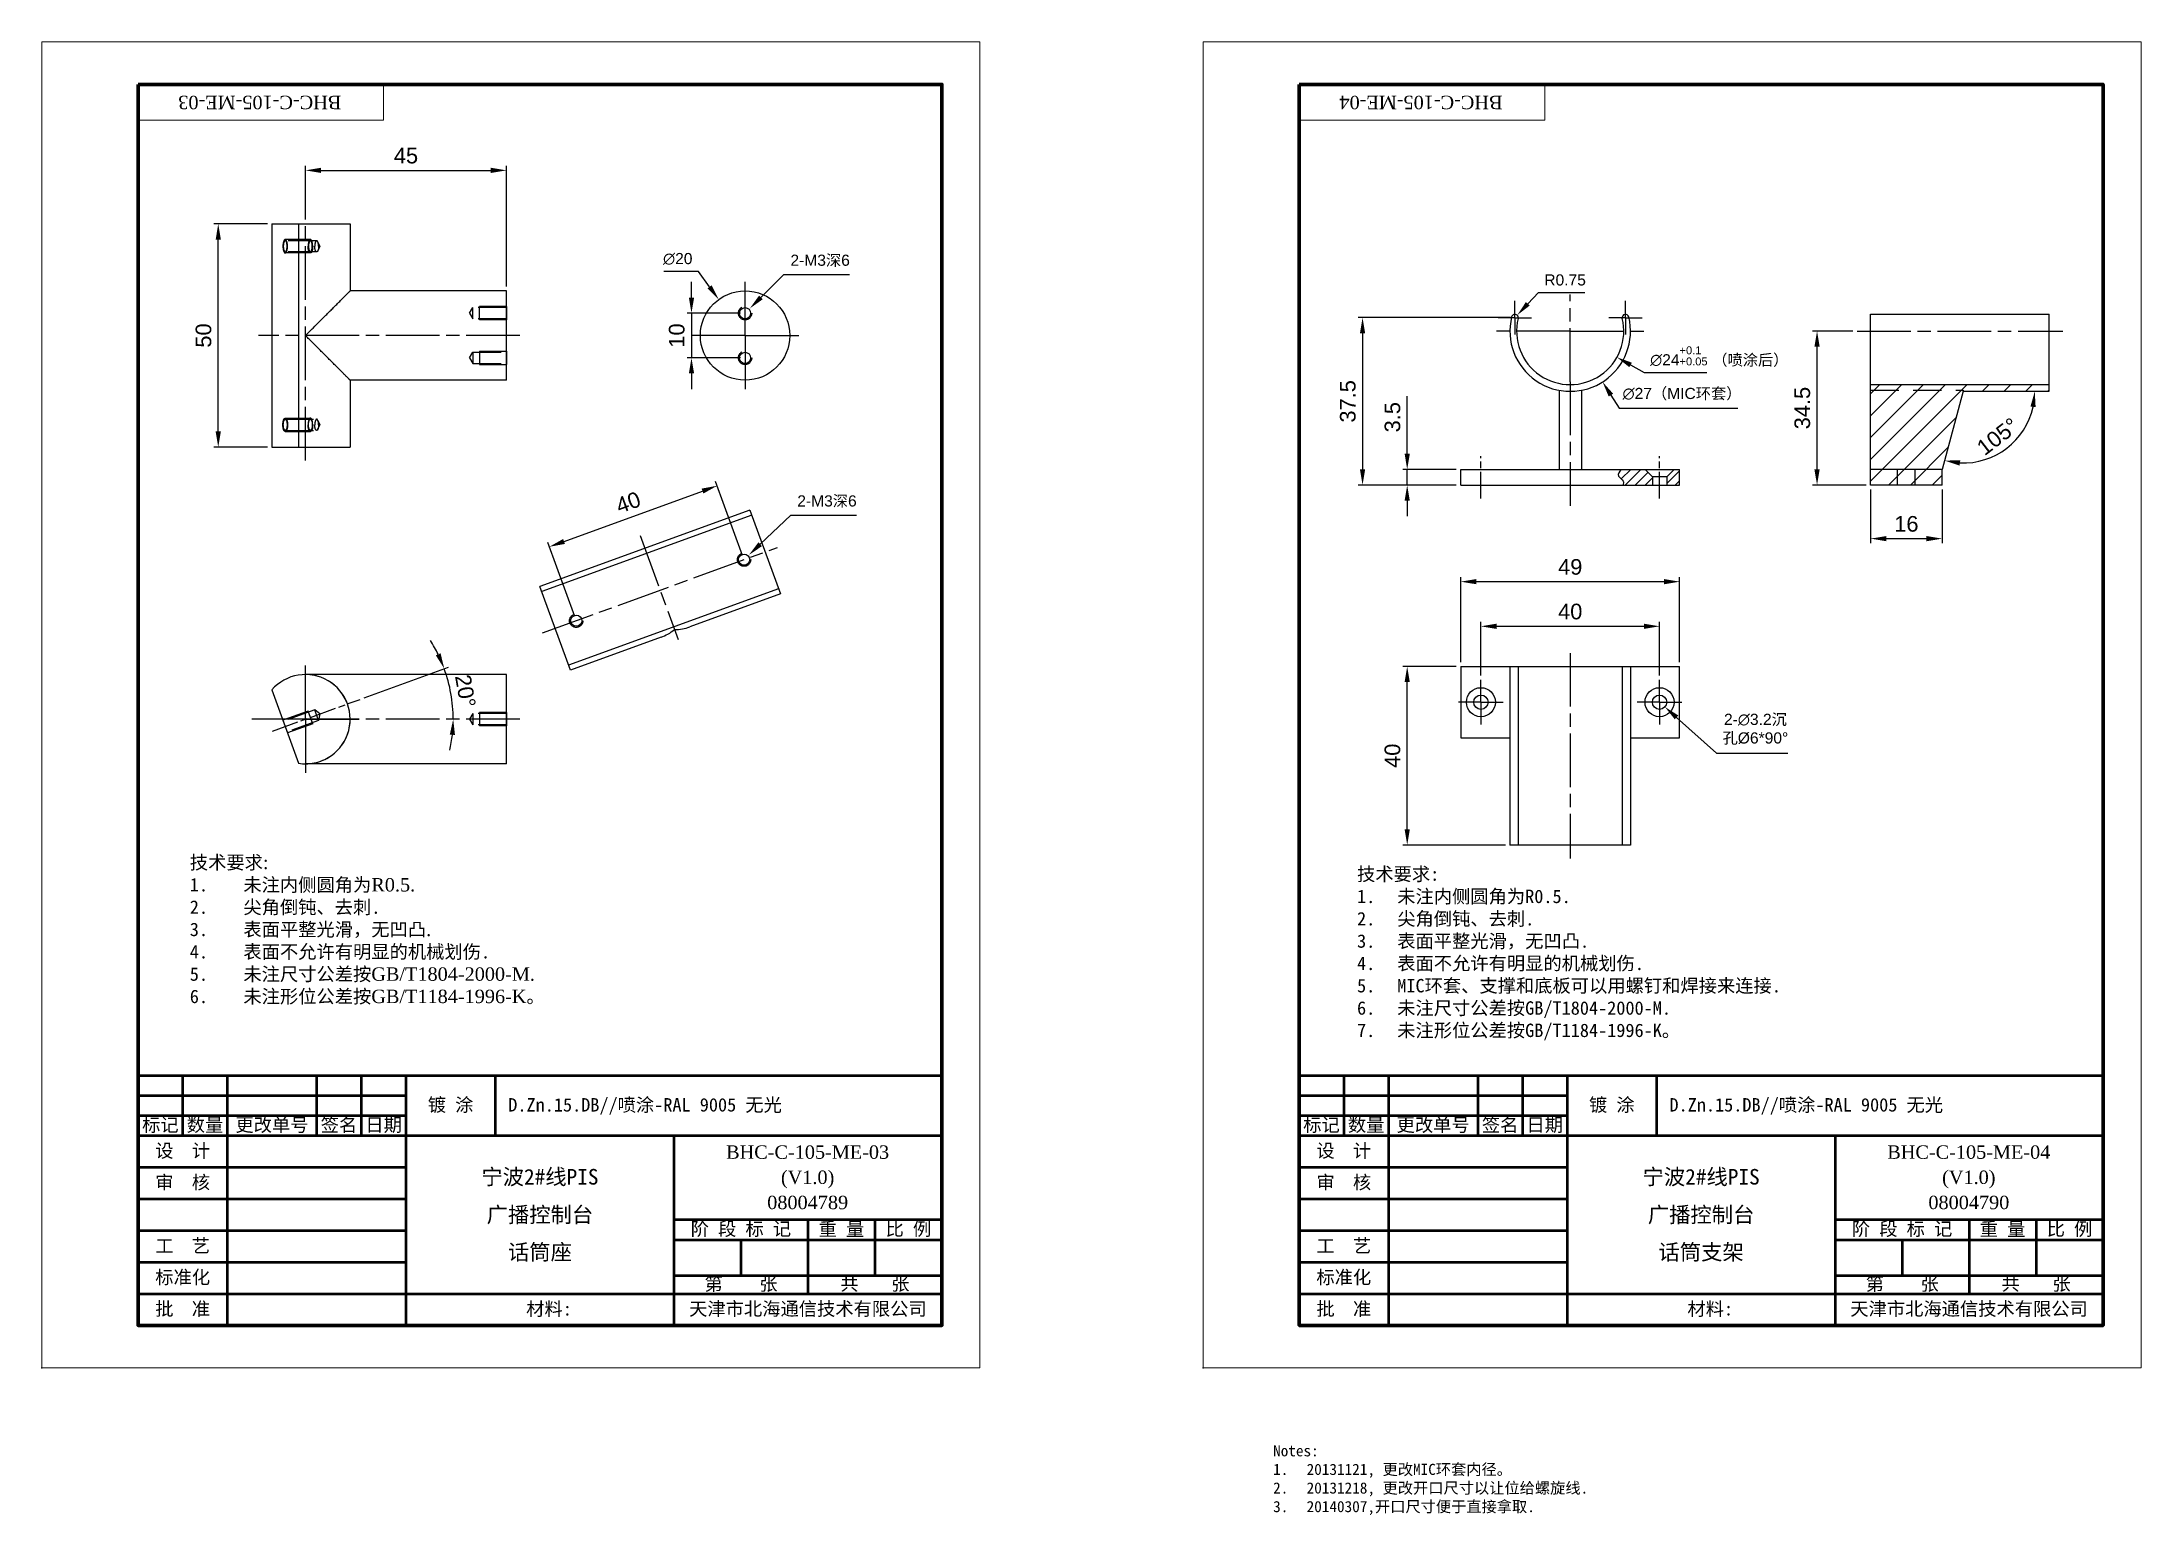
# Model space of a CAD drawing. Header units: millimetres. Extents: x 0 to 470, y -33 to 297.
import ezdxf
from ezdxf.enums import TextEntityAlignment as Align

# ---------------------------------------------------------------- set-up
doc = ezdxf.new("R2010")
doc.units = ezdxf.units.MM
for name, pattern in [('AM_ISO08W050', [18, 12, -1.5, 3, -1.5]), ('AM_ISO08W050x2', [9, 6, -0.75, 1.5, -0.75]), ('HIDDEN', [9.525, 6.35, -3.175])]:
    doc.linetypes.add(name, pattern=pattern)
doc.layers.add('02___PRT_ALL_AXES', color=7, linetype='Continuous')
doc.layers.add('DEFAULT_2', color=8, linetype='HIDDEN')
for name, color, linetype, lineweight in [('AM_0', 7, 'Continuous', 50), ('AM_5', 3, 'Continuous', 25), ('AM_6', 2, 'Continuous', 35), ('AM_6 @ 1', 2, 'Continuous', 35), ('AM_7', 4, 'AM_ISO08W050', 25), ('AM_8', 1, 'Continuous', 25)]:
    doc.layers.add(name, color=color, linetype=linetype, lineweight=lineweight)
doc.styles.add('fs', font='SIMFANG.TTF')
doc.styles.get("Standard").update_dxf_attribs({"font": 'ARIAL.TTF'})
doc.styles.add('tnr', font='TIMES.TTF')
doc.dimstyles.new('AM_ISO$0', dxfattribs={"dimtxt": 3.5, "dimasz": 3.5, "dimexe": 1, "dimexo": 1, "dimgap": 1.5, "dimtad": 1, "dimdsep": 46, "dimtxsty": 'Standard', "dimcen": 0, "dimclrd": 256, "dimclre": 256, "dimclrt": 3, "dimadec": 0, "dimazin": 2, "dimtp": 0.1, "dimtm": 0.1, "dimtfac": 0.71, "dimtdec": 3, "dimtmove": 0, "dimatfit": 3, "dimfxl": 1, "dimlwd": -1, "dimlwe": -1, "dimarcsym": 1})
doc.dimstyles.new('AM_ISO$2', dxfattribs={"dimtxt": 3.5, "dimasz": 3.5, "dimexe": 1, "dimexo": 1, "dimgap": 1.5, "dimtad": 1, "dimdsep": 46, "dimtxsty": 'Standard', "dimcen": 0, "dimclrd": 256, "dimclre": 256, "dimclrt": 3, "dimadec": 0, "dimazin": 2, "dimtp": 0.1, "dimtm": 0.1, "dimtfac": 0.71, "dimtdec": 3, "dimtmove": 0, "dimatfit": 3, "dimfxl": 1, "dimlwd": -1, "dimlwe": -1, "dimarcsym": 1})
doc.dimstyles.new('AM_ISO$3', dxfattribs={"dimtxt": 2.5, "dimasz": 3.5, "dimexe": 1, "dimexo": 1, "dimgap": 1.5, "dimtad": 1, "dimtoh": 1, "dimdsep": 46, "dimtxsty": 'Standard', "dimcen": 0, "dimclrd": 256, "dimclre": 256, "dimclrt": 2, "dimadec": 0, "dimazin": 2, "dimtp": 0.1, "dimtm": 0.1, "dimtfac": 0.71, "dimtofl": 0, "dimtmove": 0, "dimatfit": 0, "dimfxl": 1, "dimlwd": -1, "dimlwe": -1, "dimarcsym": 1})
doc.dimstyles.new('AM_ISO$4', dxfattribs={"dimtxt": 2.5, "dimasz": 3.5, "dimexe": 1, "dimexo": 1, "dimgap": 1.5, "dimtad": 1, "dimtoh": 1, "dimdsep": 46, "dimtxsty": 'Standard', "dimcen": 0, "dimclrd": 256, "dimclre": 256, "dimclrt": 2, "dimadec": 0, "dimazin": 2, "dimtp": 0.1, "dimtm": 0.1, "dimtfac": 0.71, "dimtofl": 0, "dimtmove": 0, "dimatfit": 0, "dimfxl": 1, "dimlwd": -1, "dimlwe": -1, "dimarcsym": 1})
pattern_1 = [(45, (-246.9652, -19.8113), (-1.122532, 1.122532), [])]

msp = doc.modelspace()

# ---------------------------------------------------------------- texts
at = {"layer": 'AM_6', "char_height": 3, "attachment_point": 1, "style": 'fs'}
for s, width, insert in [('技术要求{\\fTimes New Roman|b0|i0|c238|p18;:\\P\\pi-9,l9,t9;}1.^I未注内侧圆角为{\\fTimes New Roman|b0|i0|c238|p18;R0.5.\\P}2.^I尖角倒钝、去刺.{\\fTimes New Roman|b0|i0|c238|p18;\\P}3.^I表面平整光滑，无凹凸{\\fTimes New Roman|b0|i0|c238|p18;.\\P}4.^I表面不允许有明显的机械划伤.{\\fTimes New Roman|b0|i0|c238|p18;\\P}5.^I未注尺寸公差按{\\fTimes New Roman|b0|i0|c238|p18;GB/T1804-2000-M.\\P}6.^I未注形位公差按{\\fTimes New Roman|b0|i0|c238|p18;GB/T1184-1996-K}。', 100.1185, (33.098, 114.704)), ('技术要求:\\P\\pi-9,l9,t9;1.^I未注内侧圆角为R0.5.\\P2.^I尖角倒钝、去刺.\\P3.^I表面平整光滑，无凹凸.\\P4.^I表面不允许有明显的机械划伤.\\P5.^IMIC环套、支撑和底板可以用螺钉和焊接来连接.\\P6.^I未注尺寸公差按GB/T1804-2000-M.\\P7.^I未注形位公差按GB/T1184-1996-K。', 143.06495, (294.459, 112.104))]:
    msp.add_mtext_dynamic_manual_height_columns(s, width=width, gutter_width=12.5, heights=[0], dxfattribs=dict(at, insert=insert))
at = {"layer": 'AM_6 @ 1', "insert": (374.001, 227.028), "char_height": 2.5, "attachment_point": 1, "style": 'tnr'}
msp.add_mtext_dynamic_manual_height_columns('{\\fSimSun|b0|i0|c134|p2;（喷涂后）}', width=17.52898, gutter_width=12.5, heights=[0], dxfattribs=at)
at = {"layer": 'AM_6 @ 1', "color": 2, "insert": (275.668, -17.334), "char_height": 2.5, "attachment_point": 1, "style": 'fs'}
msp.add_mtext_dynamic_manual_height_columns('Notes:\\P\\pi-7.5,l7.5,t7.5;1.^I20131121, 更改MIC环套内径。\\P2.^I20131218, 更改开口尺寸以让位给螺旋线.\\P3.^I20140307,开口尺寸便于直接拿取.', width=117.28664, gutter_width=12.5, heights=[0], dxfattribs=at)

# ---------------------------------------------------------------- blocks, each defined once
blk = doc.blocks.new('*D8')
at = {"layer": 'AM_5', "linetype": 'ByBlock', "transparency": 16777216}
for p, q in [((160.83, 184.49), (167.67, 191.02)), ((167.67, 191.02), (182.36, 191.02))]:
    blk.add_line(p, q, dxfattribs=at)
at = {"layer": 'AM_5', "transparency": 16777216}
blk.add_solid([(160.42, 184.91), (161.23, 184.07), (158.3, 182.08)], dxfattribs=at)
at = {"layer": 'Defpoints', "color": 0, "transparency": 16777216}
for p in [(156.13, 180), (158.3, 182.08)]:
    blk.add_point(p, dxfattribs=at)
at = {"layer": 'AM_5', "color": 2, "transparency": 16777216, "insert": (175.77, 194.06), "char_height": 2.5, "attachment_point": 5}
blk.add_mtext('2-M3深6', dxfattribs=at)
blk = doc.blocks.new('*D9')
at = {"layer": 'AM_5', "linetype": 'ByBlock', "transparency": 16777216}
for p, q in [((160.97, 239.77), (166.14, 244.94)), ((166.14, 244.94), (180.83, 244.94))]:
    blk.add_line(p, q, dxfattribs=at)
at = {"layer": 'AM_5', "transparency": 16777216}
blk.add_solid([(160.56, 240.18), (161.38, 239.36), (158.49, 237.3)], dxfattribs=at)
at = {"layer": 'Defpoints', "color": 0, "transparency": 16777216}
for p in [(156.37, 235.18), (158.49, 237.3)]:
    blk.add_point(p, dxfattribs=at)
at = {"layer": 'AM_5', "color": 2, "transparency": 16777216, "insert": (174.24, 247.98), "char_height": 2.5, "attachment_point": 5}
blk.add_mtext('2-M3深6', dxfattribs=at)
blk = doc.blocks.new('*D10')
at = {"layer": 'AM_5', "linetype": 'ByBlock', "transparency": 16777216}
for p, q in [((147, 245.55), (139.21, 245.55)), ((149.48, 242.15), (147, 245.55))]:
    blk.add_line(p, q, dxfattribs=at)
at = {"layer": 'AM_5', "transparency": 16777216}
blk.add_solid([(149.95, 242.49), (149.01, 241.8), (151.54, 239.32)], dxfattribs=at)
at = {"layer": 'Defpoints', "color": 0, "transparency": 16777216}
for p in [(151.54, 239.32), (163.32, 223.15)]:
    blk.add_point(p, dxfattribs=at)
at = {"layer": 'AM_5', "color": 2, "transparency": 16777216, "insert": (142.36, 248.4), "char_height": 2.5, "attachment_point": 5}
blk.add_mtext('∅20', dxfattribs=at)
blk = doc.blocks.new('*D11')
at = {"layer": 'AM_5', "linetype": 'ByBlock', "transparency": 16777216}
for p, q in [((50.47, 256.24), (38.47, 256.24)), ((39.47, 209.74), (39.47, 252.74)), ((50.47, 206.24), (38.47, 206.24))]:
    blk.add_line(p, q, dxfattribs=at)
at = {"layer": 'AM_5', "transparency": 16777216}
for points in [[(38.89, 252.74), (40.05, 252.74), (39.47, 256.24)], [(38.89, 209.74), (40.05, 209.74), (39.47, 206.24)]]:
    blk.add_solid(points, dxfattribs=at)
at = {"layer": 'Defpoints', "color": 0, "transparency": 16777216}
for p in [(39.47, 256.24), (51.47, 256.24), (51.47, 206.24)]:
    blk.add_point(p, dxfattribs=at)
at = {"layer": 'AM_5', "color": 3, "transparency": 16777216, "insert": (36.18, 231.24), "char_height": 3.5, "attachment_point": 5, "rotation": 90}
blk.add_mtext('50', dxfattribs=at)
blk = doc.blocks.new('*D12')
at = {"layer": 'AM_5', "linetype": 'ByBlock', "transparency": 16777216}
for p, q in [((156.87, 181.98), (150.84, 198.53)), ((116.89, 185.11), (147.9, 196.39)), ((119.28, 168.3), (113.26, 184.85))]:
    blk.add_line(p, q, dxfattribs=at)
at = {"layer": 'AM_5', "transparency": 16777216}
for points in [[(147.7, 196.94), (148.1, 195.85), (151.19, 197.59)], [(116.69, 185.66), (117.09, 184.56), (113.6, 183.91)]]:
    blk.add_solid(points, dxfattribs=at)
at = {"layer": 'Defpoints', "color": 0, "transparency": 16777216}
for p in [(151.19, 197.59), (157.21, 181.04), (119.62, 167.36)]:
    blk.add_point(p, dxfattribs=at)
at = {"layer": 'AM_5', "color": 3, "transparency": 16777216, "insert": (131.27, 193.84), "char_height": 3.5, "attachment_point": 5, "rotation": 20}
blk.add_mtext('40', dxfattribs=at)
blk = doc.blocks.new('*D13')
at = {"layer": 'AM_5', "linetype": 'ByBlock', "transparency": 16777216}
blk.add_line((72.16, 150.08), (91.02, 156.95), dxfattribs=at)
for start, end in [(26.0659, 32.1318), (360, 20), (347.8682, 353.9341)]:
    blk.add_arc((59, 145.3), 33.07, start, end, dxfattribs=at)
at = {"layer": 'AM_5', "transparency": 16777216}
for points in [[(89.25, 160.06), (88.18, 159.6), (90.08, 156.61)], [(91.31, 141.83), (92.47, 141.77), (92.08, 145.3)]]:
    blk.add_solid(points, dxfattribs=at)
at = {"layer": 'Defpoints', "color": 0, "transparency": 16777216}
for p in [(71.22, 149.74), (91.85, 149.14), (50.37, 145.3), (51.64, 142.62), (107, 145.3)]:
    blk.add_point(p, dxfattribs=at)
at = {"layer": 'AM_5', "color": 3, "transparency": 16777216, "insert": (94.81, 151.61), "char_height": 3.5, "attachment_point": 5, "rotation": 280}
blk.add_mtext('20°', dxfattribs=at)
blk = doc.blocks.new('*D14')
at = {"layer": 'AM_5', "linetype": 'ByBlock', "transparency": 16777216}
for p, q in [((59, 257.24), (59, 269.24)), ((62.5, 268.24), (100.5, 268.24)), ((104, 242.24), (104, 269.24))]:
    blk.add_line(p, q, dxfattribs=at)
at = {"layer": 'AM_5', "transparency": 16777216}
for points in [[(62.5, 268.82), (62.5, 267.65), (59, 268.24)], [(100.5, 268.82), (100.5, 267.65), (104, 268.24)]]:
    blk.add_solid(points, dxfattribs=at)
at = {"layer": 'Defpoints', "color": 0, "transparency": 16777216}
for p in [(104, 268.24), (59, 256.24), (104, 241.24)]:
    blk.add_point(p, dxfattribs=at)
at = {"layer": 'AM_5', "color": 3, "transparency": 16777216, "insert": (81.5, 271.52), "char_height": 3.5, "attachment_point": 5}
blk.add_mtext('45', dxfattribs=at)
blk = doc.blocks.new('BH-BORDER-A4')
at = {"color": 0, "lineweight": 13, "ltscale": 0.4}
for p in [(76.5, 287.5), (21.5, 279.5)]:
    blk.add_line(p, (76.5, 279.5), dxfattribs=at)
at = {"color": 0, "lineweight": 50}
blk.add_line((21.5, 65.5), (21.5, 9.5), dxfattribs=at)
at = {"color": 0, "lineweight": 100, "ltscale": 0.4}
blk.add_lwpolyline([(21.5, 287.5), (201.5, 287.5), (201.5, 9.5), (21.5, 9.5)], close=True, dxfattribs=at)
at = {"layer": 'AM_8', "linetype": 'ByBlock', "lineweight": 13, "ltscale": 0.4}
blk.add_lwpolyline([(0, 297), (210, 297), (210, 0), (0, 0)], close=True, dxfattribs=at)
at = {"layer": 'AM_6', "color": 2, "style": 'tnr'}
blk.add_attdef('BHC-C-105-ME-01', text='', height=3, rotation=180, dxfattribs=at).set_placement((48.77, 283.44), align=Align.MIDDLE_CENTER)
blk = doc.blocks.new('*U41')
at = {"lineweight": 0}
ref = blk.add_blockref('BH-BORDER-A4', (0, 0), dxfattribs=at)
ref.add_attrib('BHC-C-105-ME-01', 'BHC-C-105-ME-03', dxfattribs={"layer": 'AM_6 @ 1', "color": 2, "height": 3, "rotation": 180, "style": 'tnr'}).set_placement((48.77, 283.44), align=Align.MIDDLE_CENTER)
blk = doc.blocks.new('BH-TITLEBLOCK')
at = {"layer": 'AM_0', "lineweight": 50}
for p, q in [((-180, 56), (0, 56)), ((-180, 56), (-180, 0)), ((-170, 56), (-170, 42.5)), ((-160, 56), (-160, 0)), ((-140, 56), (-140, 42.5)), ((-140, 56), (-140, 42.5)), ((-140, 56), (-140, 42.5)), ((-130, 56), (-130, 42.5)), ((-130, 56), (-130, 42.5)), ((-130, 56), (-130, 42.5)), ((-120, 56), (-120, 0)), ((-100, 56), (-100, 42.5)), ((-180, 51.5), (-120, 51.5)), ((-180, 47), (-120, 47)), ((-180, 42.5), (0, 42.5)), ((-60, 42.5), (-60, 0)), ((-180, 35.42), (-120, 35.42)), ((-180, 28.34), (-120, 28.34)), ((-60, 23.7), (0, 23.7)), ((-30, 23.7), (-30, 7.1)), ((-15, 23.7), (-15, 11.2)), ((-180, 21.26), (-120, 21.26)), ((-60, 19.2), (0, 19.2)), ((-45, 19.2), (-45, 11.2)), ((-180, 14.18), (-120, 14.18)), ((-59.94, 11.2), (0, 11.2)), ((-180, 7.1), (0, 7.1))]:
    blk.add_line(p, q, dxfattribs=at)
at = {"layer": 'AM_0', "lineweight": 100, "ltscale": 0.4}
blk.add_lwpolyline([(0, 56), (0, 0), (-180, 0)], dxfattribs=at)
at = {"layer": 'AM_6', "color": 2, "style": 'fs'}
blk.add_attdef('D.ZN.15.DB//喷涂-RAL9004-亚光//丝印', (-97.09, 47.91), '', height=3, dxfattribs=at)
at = {"layer": 'AM_6', "color": 2, "style": 'tnr'}
for tag, p in [('TBA-2477AF-ME-00-00-00', (-30.06, 37.32)), ('(V1.0)', (-30.06, 31.68)), ('00000000', (-30.05, 26.04))]:
    blk.add_attdef(tag, text='', height=3, dxfattribs=at).set_placement(p, align=Align.CENTER)
at = {"layer": 'AM_6', "color": 2, "style": 'fs'}
blk.add_attdef('项目名称', text='', height=3.5, dxfattribs=at).set_placement((-90, 35.04), align=Align.TOP_CENTER)
at = {"layer": 'AM_6', "color": 2}
for tag, height, style, p in [('产品名称', 3.5, 'fs', (-90, 24.8)), ('1:1', 3, 'tnr', (-7.5, 15.2)), ('1', 3, 'tnr', (-45, 9.15)), ('2', 3, 'tnr', (-15, 9.15)), ('AL', 3, 'tnr', (-90, 3.55))]:
    blk.add_attdef(tag, text='', height=height, dxfattribs=dict(at, style=style)).set_placement(p, align=Align.MIDDLE_CENTER)
at = {"layer": 'AM_6', "color": 2, "style": 'fs'}
blk.add_attdef('零件名称', text='', height=3.5, dxfattribs=at).set_placement((-90, 13.62), align=Align.BOTTOM_CENTER)
at = {"layer": 'AM_8', "linetype": 'ByBlock', "ltscale": 0.4, "char_height": 3, "attachment_point": 5}
for s, insert, width in [('{\\fFangSong_GB2312|b0|i0|c134|p49;镀 涂}', (-110, 49.25), 20.003), ('{\\fFangSong_GB2312|b0|i0|c134|p49;标记}', (-175, 44.75), 10), ('{\\fFangSong_GB2312|b0|i0|c134|p49;数量}', (-165, 44.75), 10), ('{\\fFangSong_GB2312|b0|i0|c134|p49;更改单号}', (-150, 44.75), 20), ('{\\fFangSong_GB2312|b0|i0|c134|p49;签名}', (-135, 44.75), 9.9978), ('{\\fFangSong_GB2312|b0|i0|c134|p49;日期}', (-125, 44.75), 10.0022), ('{\\fFangSong_GB2312|b0|i0|c134|p49;设  计}', (-170, 38.96), 20), ('{\\fFangSong_GB2312|b0|i0|c134|p49;审  核}', (-170, 31.88), 20), ('{\\fFangSong_GB2312|b0|i0|c134|p49;阶 段 标 记}', (-45, 21.45), 30), ('{\\fFangSong_GB2312|b0|i0|c134|p49;比 例}', (-7.5, 21.45), 15), ('{\\fFangSong_GB2312|b0|i0|c134|p49;工  艺}', (-170, 17.72), 20), ('{\\fFangSong_GB2312|b0|i0|c134|p49;重 量}', (-22.5, 21.45), 15), ('{\\fFangSong_GB2312|b0|i0|c134|p49;标准化}', (-170, 10.64), 20), ('{\\fFangSong_GB2312|b0|i0|c134|p49;第    张}', (-44.97, 9.15), 29.9401), ('{\\fFangSong_GB2312|b0|i0|c134|p49;共   } {\\fFangSong_GB2312|b0|i0|c134|p49;张}', (-15, 9.17), 30), ('{\\fFangSong_GB2312|b0|i0|c134|p49;批  准}', (-170, 3.55), 20), ('{\\fFangSong_GB2312|b0|i0|c134|p49;  材料:}', (-90, 3.55), 60), ('{\\fFangSong_GB2312|b0|i0|c134|p49;天津市北海通信技术有限公司}', (-30, 3.55), 60)]:
    blk.add_mtext(s, dxfattribs=dict(at, insert=insert, width=width))
blk = doc.blocks.new('*D15')
at = {"layer": 'AM_5', "linetype": 'ByBlock', "transparency": 16777216}
for p, q in [((145.43, 239.74), (145.43, 243.24)), ((156.43, 236.24), (144.43, 236.24)), ((145.43, 236.24), (145.43, 226.24)), ((156.43, 226.24), (144.43, 226.24)), ((145.43, 222.74), (145.43, 219.24))]:
    blk.add_line(p, q, dxfattribs=at)
at = {"layer": 'AM_5', "transparency": 16777216}
for points in [[(144.85, 239.74), (146.02, 239.74), (145.43, 236.24)], [(144.85, 222.74), (146.02, 222.74), (145.43, 226.24)]]:
    blk.add_solid(points, dxfattribs=at)
at = {"layer": 'Defpoints', "color": 0, "transparency": 16777216}
for p in [(157.43, 236.24), (145.43, 226.24), (157.43, 226.24)]:
    blk.add_point(p, dxfattribs=at)
at = {"layer": 'AM_5', "color": 3, "transparency": 16777216, "insert": (142.14, 231.24), "char_height": 3.5, "attachment_point": 5, "rotation": 90}
blk.add_mtext('10', dxfattribs=at)
blk = doc.blocks.new('*U43')
at = {"lineweight": 0}
ref = blk.add_blockref('BH-BORDER-A4', (260, 0), dxfattribs=at)
ref.add_attrib('BHC-C-105-ME-01', 'BHC-C-105-ME-04', dxfattribs={"layer": 'AM_6 @ 1', "color": 2, "height": 3, "rotation": 180, "style": 'tnr'}).set_placement((308.77, 283.44), align=Align.MIDDLE_CENTER)
blk = doc.blocks.new('*D26')
at = {"layer": 'AM_5', "linetype": 'ByBlock', "transparency": 16777216}
for p, q in [((317.69, 158.1), (317.69, 177.1)), ((363.19, 176.1), (321.19, 176.1)), ((366.69, 158.1), (366.69, 177.1))]:
    blk.add_line(p, q, dxfattribs=at)
at = {"layer": 'AM_5', "transparency": 16777216}
for points in [[(321.19, 176.69), (321.19, 175.52), (317.69, 176.1)], [(363.19, 176.69), (363.19, 175.52), (366.69, 176.1)]]:
    blk.add_solid(points, dxfattribs=at)
at = {"layer": 'Defpoints', "color": 0, "transparency": 16777216}
for p in [(317.69, 176.1), (317.69, 157.1), (366.69, 157.1)]:
    blk.add_point(p, dxfattribs=at)
at = {"layer": 'AM_5', "color": 3, "transparency": 16777216, "insert": (342.19, 179.39), "char_height": 3.5, "attachment_point": 5}
blk.add_mtext('49', dxfattribs=at)
blk = doc.blocks.new('*D27')
at = {"layer": 'AM_5', "linetype": 'ByBlock', "transparency": 16777216}
for p, q in [((316.69, 157.1), (304.69, 157.1)), ((305.69, 120.6), (305.69, 153.6)), ((327.69, 117.1), (304.69, 117.1))]:
    blk.add_line(p, q, dxfattribs=at)
at = {"layer": 'AM_5', "transparency": 16777216}
for points in [[(305.11, 153.6), (306.27, 153.6), (305.69, 157.1)], [(305.11, 120.6), (306.27, 120.6), (305.69, 117.1)]]:
    blk.add_solid(points, dxfattribs=at)
at = {"layer": 'Defpoints', "color": 0, "transparency": 16777216}
for p in [(305.69, 157.1), (317.69, 157.1), (328.69, 117.1)]:
    blk.add_point(p, dxfattribs=at)
at = {"layer": 'AM_5', "color": 3, "transparency": 16777216, "insert": (302.4, 137.1), "char_height": 3.5, "attachment_point": 5, "rotation": 90}
blk.add_mtext('40', dxfattribs=at)
blk = doc.blocks.new('*D28')
at = {"layer": 'AM_5', "linetype": 'ByBlock', "transparency": 16777216}
for p, q in [((305.69, 204.74), (305.69, 217.64)), ((316.69, 201.24), (304.69, 201.24)), ((316.69, 197.74), (304.69, 197.74)), ((305.69, 197.74), (305.69, 201.24)), ((305.69, 194.24), (305.69, 190.74))]:
    blk.add_line(p, q, dxfattribs=at)
at = {"layer": 'AM_5', "transparency": 16777216}
for points in [[(305.11, 204.74), (306.27, 204.74), (305.69, 201.24)], [(305.11, 194.24), (306.27, 194.24), (305.69, 197.74)]]:
    blk.add_solid(points, dxfattribs=at)
at = {"layer": 'Defpoints', "color": 0, "transparency": 16777216}
for p in [(305.69, 201.24), (317.69, 201.24), (317.69, 197.74)]:
    blk.add_point(p, dxfattribs=at)
at = {"layer": 'AM_5', "color": 3, "transparency": 16777216, "insert": (302.4, 212.94), "char_height": 3.5, "attachment_point": 5, "rotation": 90}
blk.add_mtext('3.5', dxfattribs=at)
blk = doc.blocks.new('*D29')
at = {"layer": 'AM_5', "linetype": 'ByBlock', "transparency": 16777216}
for p, q in [((409.46, 196.74), (409.46, 184.74)), ((425.46, 196.74), (425.46, 184.74)), ((412.96, 185.74), (421.96, 185.74))]:
    blk.add_line(p, q, dxfattribs=at)
at = {"layer": 'AM_5', "transparency": 16777216}
for points in [[(412.96, 186.32), (412.96, 185.16), (409.46, 185.74)], [(421.96, 186.32), (421.96, 185.16), (425.46, 185.74)]]:
    blk.add_solid(points, dxfattribs=at)
at = {"layer": 'Defpoints', "color": 0, "transparency": 16777216}
for p in [(409.46, 197.74), (425.46, 197.74), (425.46, 185.74)]:
    blk.add_point(p, dxfattribs=at)
at = {"layer": 'AM_5', "color": 3, "transparency": 16777216, "insert": (417.46, 189.03), "char_height": 3.5, "attachment_point": 5}
blk.add_mtext('16', dxfattribs=at)
blk = doc.blocks.new('*D30')
at = {"layer": 'AM_5', "linetype": 'ByBlock', "transparency": 16777216}
for p, q in [((405.46, 232.24), (396.46, 232.24)), ((397.46, 201.24), (397.46, 228.74)), ((408.46, 197.74), (396.46, 197.74))]:
    blk.add_line(p, q, dxfattribs=at)
at = {"layer": 'AM_5', "transparency": 16777216}
for points in [[(396.87, 228.74), (398.04, 228.74), (397.46, 232.24)], [(396.87, 201.24), (398.04, 201.24), (397.46, 197.74)]]:
    blk.add_solid(points, dxfattribs=at)
at = {"layer": 'Defpoints', "color": 0, "transparency": 16777216}
for p in [(397.46, 232.24), (406.46, 232.24), (409.46, 197.74)]:
    blk.add_point(p, dxfattribs=at)
at = {"layer": 'AM_5', "color": 3, "transparency": 16777216, "insert": (394.17, 214.99), "char_height": 3.5, "attachment_point": 5, "rotation": 90}
blk.add_mtext('34.5', dxfattribs=at)
blk = doc.blocks.new('*D31')
at = {"layer": 'AM_5', "linetype": 'ByBlock', "transparency": 16777216}
for p, q in [((322.19, 155.1), (322.19, 167.1)), ((325.69, 166.1), (358.69, 166.1)), ((362.19, 155.1), (362.19, 167.1))]:
    blk.add_line(p, q, dxfattribs=at)
at = {"layer": 'AM_5', "transparency": 16777216}
for points in [[(325.69, 166.69), (325.69, 165.52), (322.19, 166.1)], [(358.69, 166.69), (358.69, 165.52), (362.19, 166.1)]]:
    blk.add_solid(points, dxfattribs=at)
at = {"layer": 'Defpoints', "color": 0, "transparency": 16777216}
for p in [(362.19, 166.1), (322.19, 154.1), (362.19, 154.1)]:
    blk.add_point(p, dxfattribs=at)
at = {"layer": 'AM_5', "color": 3, "transparency": 16777216, "insert": (342.19, 169.39), "char_height": 3.5, "attachment_point": 5}
blk.add_mtext('40', dxfattribs=at)
blk = doc.blocks.new('*D32')
at = {"layer": 'AM_5', "linetype": 'ByBlock', "transparency": 16777216}
for p, q in [((355.71, 224.65), (358.76, 222.94)), ((358.76, 222.94), (372.76, 222.94))]:
    blk.add_line(p, q, dxfattribs=at)
at = {"layer": 'AM_5', "transparency": 16777216}
blk.add_solid([(355.99, 225.16), (355.42, 224.15), (352.65, 226.37)], dxfattribs=at)
at = {"layer": 'Defpoints', "color": 0, "transparency": 16777216}
for p in [(331.72, 238.11), (352.65, 226.37)]:
    blk.add_point(p, dxfattribs=at)
at = {"layer": 'AM_5', "color": 2, "transparency": 16777216, "insert": (366.51, 226.6), "char_height": 2.5, "attachment_point": 5}
blk.add_mtext('∅24{}{\\H0.71x;\\C2;\\S+0.1^ +0.05;}', dxfattribs=at)
blk = doc.blocks.new('*D33')
at = {"layer": 'AM_5', "linetype": 'ByBlock', "transparency": 16777216}
blk.add_arc((430.15, 218.74), 16.06, 267.5123, 347.4877, dxfattribs=at)
at = {"layer": 'AM_5', "transparency": 16777216}
for points in [[(445.25, 215.32), (446.4, 215.2), (446.21, 218.74)], [(429.36, 202.12), (429.54, 203.27), (425.99, 203.23)]]:
    blk.add_solid(points, dxfattribs=at)
at = {"layer": 'Defpoints', "color": 0, "transparency": 16777216}
for p in [(430.15, 218.74), (430.15, 218.74), (449.46, 218.74), (435.64, 203.65), (425.46, 201.24)]:
    blk.add_point(p, dxfattribs=at)
at = {"layer": 'AM_5', "color": 3, "transparency": 16777216, "insert": (437.92, 208.61), "char_height": 3.5, "attachment_point": 5, "rotation": 37.5}
blk.add_mtext('105°', dxfattribs=at)
blk = doc.blocks.new('*D34')
at = {"layer": 'AM_5', "linetype": 'ByBlock', "transparency": 16777216}
for p, q in [((351.31, 217.89), (353.18, 214.94)), ((353.18, 214.94), (379.75, 214.94))]:
    blk.add_line(p, q, dxfattribs=at)
at = {"layer": 'AM_5', "transparency": 16777216}
blk.add_solid([(351.8, 218.2), (350.81, 217.58), (349.43, 220.85)], dxfattribs=at)
at = {"layer": 'Defpoints', "color": 0, "transparency": 16777216}
for p in [(334.95, 243.63), (349.43, 220.85)]:
    blk.add_point(p, dxfattribs=at)
at = {"layer": 'AM_5', "color": 2, "transparency": 16777216, "insert": (367.22, 218.1), "char_height": 2.5, "attachment_point": 5}
blk.add_mtext('∅27（MIC环套）', dxfattribs=at)
blk = doc.blocks.new('*D35')
at = {"layer": 'AM_5', "linetype": 'ByBlock', "transparency": 16777216}
for p, q in [((365.99, 145.7), (374.92, 137.71)), ((374.92, 137.71), (390.89, 137.71))]:
    blk.add_line(p, q, dxfattribs=at)
at = {"layer": 'AM_5', "transparency": 16777216}
blk.add_solid([(366.38, 146.14), (365.6, 145.27), (363.38, 148.04)], dxfattribs=at)
at = {"layer": 'Defpoints', "color": 0, "transparency": 16777216}
for p in [(361, 150.17), (363.38, 148.04)]:
    blk.add_point(p, dxfattribs=at)
at = {"layer": 'AM_5', "color": 2, "transparency": 16777216, "insert": (383.66, 143.04), "char_height": 2.5, "attachment_point": 5}
blk.add_mtext('2-∅3.2{\\fSimSun|b0|i0|c134|p2;沉\\P孔}%%C6*90%%D', dxfattribs=at)
blk = doc.blocks.new('*D36')
at = {"layer": 'AM_5', "linetype": 'ByBlock', "transparency": 16777216}
for p, q in [((328.8, 235.24), (294.69, 235.24)), ((295.69, 231.74), (295.69, 201.24)), ((316.69, 197.74), (294.69, 197.74))]:
    blk.add_line(p, q, dxfattribs=at)
at = {"layer": 'AM_5', "transparency": 16777216}
for points in [[(295.11, 231.74), (296.27, 231.74), (295.69, 235.24)], [(295.11, 201.24), (296.27, 201.24), (295.69, 197.74)]]:
    blk.add_solid(points, dxfattribs=at)
at = {"layer": 'Defpoints', "color": 0, "transparency": 16777216}
for p in [(329.8, 235.24), (295.69, 197.74), (317.69, 197.74)]:
    blk.add_point(p, dxfattribs=at)
at = {"layer": 'AM_5', "color": 3, "transparency": 16777216, "insert": (292.4, 216.49), "char_height": 3.5, "attachment_point": 5, "rotation": 90}
blk.add_mtext('37.5', dxfattribs=at)
blk = doc.blocks.new('*D37')
at = {"layer": 'AM_5', "linetype": 'ByBlock', "transparency": 16777216}
for p, q in [((332.7, 238.35), (335.08, 240.91)), ((335.08, 240.91), (345.49, 240.91))]:
    blk.add_line(p, q, dxfattribs=at)
at = {"layer": 'AM_5', "transparency": 16777216}
blk.add_solid([(332.27, 238.74), (333.12, 237.95), (330.31, 235.79)], dxfattribs=at)
at = {"layer": 'Defpoints', "color": 0, "transparency": 16777216}
for p in [(329.8, 235.24), (330.31, 235.79)]:
    blk.add_point(p, dxfattribs=at)
at = {"layer": 'AM_5', "color": 2, "transparency": 16777216, "insert": (341.04, 243.68), "char_height": 2.5, "attachment_point": 5}
blk.add_mtext('R0.75', dxfattribs=at)

# ---------------------------------------------------------------- dimensions: what is measured, and where the dimension line sits
at = {"layer": 'AM_5'}
for base, p1, p2, picture, middle in [((104.002, 268.236), (59.002, 256.236), (104.002, 241.236), '*D14', (81.502, 271.516)), ((317.689, 176.102), (366.689, 157.102), (317.689, 157.102), '*D26', (342.189, 179.389)), ((362.189, 166.102), (322.189, 154.102), (362.189, 154.102), '*D31', (342.189, 169.389))]:
    dim = msp.add_linear_dim(base=base, p1=p1, p2=p2, dimstyle='AM_ISO$0', dxfattribs=at)
    dim.commit()
    dim.dimension.update_dxf_attribs({"geometry": picture, "text_midpoint": middle})
for base, p1, p2, angle, picture, middle in [((39.469, 256.236), (51.469, 206.236), (51.469, 256.236), 90, '*D11', (36.182, 231.236)), ((145.432, 226.236), (157.432, 236.236), (157.432, 226.236), 90, '*D15', (142.145, 231.236)), ((295.689, 197.739), (329.797, 235.239), (317.689, 197.739), 90, '*D36', (292.4, 216.489)), ((397.458, 232.239), (409.458, 197.739), (406.458, 232.239), 90, '*D30', (394.17, 214.989)), ((305.689, 201.239), (317.689, 197.739), (317.689, 201.239), 90, '*D28', (302.4, 212.937)), ((425.458, 185.739), (409.458, 197.739), (425.458, 197.739), 0, '*D29', (417.458, 189.026)), ((305.689, 157.102), (328.689, 117.102), (317.689, 157.102), 90, '*D27', (302.402, 137.102))]:
    dim = msp.add_linear_dim(base=base, p1=p1, p2=p2, angle=angle, dimstyle='AM_ISO$0', dxfattribs=at)
    dim.commit()
    dim.dimension.update_dxf_attribs({"geometry": picture, "text_midpoint": middle})
dim = msp.add_diameter_dim_2p(p1=(163.321, 223.154), p2=(151.543, 239.318), dimstyle='AM_ISO$3', dxfattribs=at)
dim.commit()
dim.dimension.update_dxf_attribs({"geometry": '*D10', "text_midpoint": (142.355, 245.549), "dimtype": 163})
for p1, p2, text, override, picture, middle in [((156.371, 235.175), (158.493, 237.296), '2-<>深6', {"dimpost": 'M<>'}, '*D9', (174.238, 244.942)), ((331.723, 238.111), (352.654, 226.367), '<>{}{\\H0.71x;\\C2;\\S+0.1^ +0.05;}', {"dimtm": -0.05, "dimtdec": 3}, '*D32', (366.507, 222.942)), ((156.125, 180.005), (158.296, 182.076), '2-<>深6', {"dimpost": 'M<>'}, '*D8', (175.767, 191.023))]:
    dim = msp.add_diameter_dim_2p(p1=p1, p2=p2, text=text, dimstyle='AM_ISO$3', override=override, dxfattribs=at)
    dim.commit()
    dim.dimension.update_dxf_attribs({"geometry": picture, "text_midpoint": middle, "dimtype": 163})
dim = msp.add_radius_dim(center=(329.797, 235.239), mpoint=(330.308, 235.788), dimstyle='AM_ISO$4', dxfattribs=at)
dim.commit()
dim.dimension.update_dxf_attribs({"geometry": '*D37', "text_midpoint": (341.037, 240.905), "dimtype": 164})
for p1, p2, text, picture, middle in [((334.948, 243.633), (349.43, 220.846), '<>（MIC环套）', '*D34', (367.219, 214.938)), ((360.996, 150.169), (363.381, 148.036), '2-<>{\\fSimSun|b0|i0|c134|p2;沉\\P孔}%%C6*90%%D', '*D35', (383.659, 137.712))]:
    dim = msp.add_diameter_dim_2p(p1=p1, p2=p2, text=text, dimstyle='AM_ISO$3', dxfattribs=at)
    dim.commit()
    dim.dimension.update_dxf_attribs({"geometry": picture, "text_midpoint": middle, "dimtype": 163})
for base, line1, line2, picture, middle in [((435.64, 203.649), ((430.147, 218.739), (425.458, 201.239)), ((430.147, 218.739), (449.458, 218.739)), '*D33', (437.922, 208.607)), ((91.853, 149.135), ((51.645, 142.617), (71.218, 149.742)), ((107.002, 145.295), (50.369, 145.295)), '*D13', (94.812, 151.609))]:
    dim = msp.add_angular_dim_2l(base=base, line1=line1, line2=line2, dimstyle='AM_ISO$2', dxfattribs=at)
    dim.commit()
    dim.dimension.update_dxf_attribs({"geometry": picture, "text_midpoint": middle})
dim = msp.add_linear_dim(base=(151.187, 197.591), p1=(119.623, 167.359), p2=(157.211, 181.04), angle=20, dimstyle='AM_ISO$0', dxfattribs=at)
dim.commit()
dim.dimension.update_dxf_attribs({"geometry": '*D12', "text_midpoint": (132.393, 190.75), "dimtype": 161})

# ---------------------------------------------------------------- hatches: boundary and pattern name
at = {"linetype": 'Continuous'}
h = msp.add_hatch(dxfattribs=at)
h.set_pattern_fill('XSEC0001', color=2, scale=3.453945, angle=45, style=0, pattern_type=0)
h.set_pattern_definition([(45, (-43.2815, -44.0885), (-2.442308, 2.442308), [])])
edge = h.paths.add_edge_path()
edge.add_line((425.458, 197.739), (409.458, 197.739))
edge.add_line((409.458, 197.739), (409.458, 220.239))
edge.add_line((409.458, 220.239), (449.458, 220.239))
edge.add_line((449.458, 218.739), (449.458, 220.239))
edge.add_line((430.147, 218.739), (449.458, 218.739))
edge.add_line((430.147, 218.739), (425.458, 201.239))
edge.add_line((425.458, 197.739), (425.458, 201.239))
at = {"layer": 'AM_8'}
h = msp.add_hatch(dxfattribs=at)
h.set_pattern_fill('ANSI31', color=256, scale=0.5)
h.set_pattern_definition(pattern_1)
edge = h.paths.add_edge_path()
edge.add_line((360.589, 199.589), (358.939, 201.239))
edge.add_line((358.939, 201.239), (353.519, 201.239))
edge.add_spline(control_points=[(353.519, 201.239), (353.171, 200.708), (352.479, 199.652), (354.249, 198.923), (354.098, 198.058), (354.042, 197.739)], knot_values=[0, 0, 0, 0, 1.5596516, 3.099412, 3.9987904, 3.9987904, 3.9987904, 3.9987904], degree=3, periodic=0)
edge.add_line((354.042, 197.739), (360.589, 197.739))
edge.add_line((360.589, 197.739), (360.589, 199.589))
h = msp.add_hatch(dxfattribs=at)
h.set_pattern_fill('ANSI31', color=256, scale=0.5)
h.set_pattern_definition(pattern_1)
h.paths.add_polyline_path([(363.789, 199.589), (363.789, 197.739), (366.689, 197.739), (366.689, 201.239), (365.439, 201.239)])

# ---------------------------------------------------------------- linework, layer by layer
at = {"color": 7, "linetype": 'Continuous'}
for p, q in [((51.469, 256.236), (51.469, 206.236)), ((51.469, 256.236), (69.002, 256.236)), ((57.459, 256.236), (57.459, 206.236)), ((409.458, 197.739), (409.458, 235.989)), ((409.458, 235.989), (449.458, 235.989)), ((449.458, 218.739), (449.458, 235.989)), ((409.458, 220.239), (449.458, 220.239)), ((430.147, 218.739), (425.458, 201.239)), ((430.147, 218.739), (449.458, 218.739)), ((51.469, 206.236), (69.002, 206.236)), ((317.689, 197.739), (317.689, 201.239)), ((317.689, 201.239), (366.689, 201.239)), ((317.689, 197.739), (366.689, 197.739)), ((366.689, 197.739), (366.689, 201.239)), ((425.458, 197.739), (409.458, 197.739)), ((425.458, 197.739), (425.458, 201.239)), ((158.914, 190.979), (111.93, 173.878)), ((158.489, 192.147), (165.329, 173.353)), ((118.345, 156.252), (111.504, 175.046)), ((164.904, 174.522), (117.919, 157.421)), ((317.689, 157.102), (317.689, 141.102)), ((317.689, 157.102), (366.689, 157.102)), ((330.547, 157.102), (330.547, 117.102)), ((353.831, 157.102), (353.831, 117.102)), ((366.689, 141.102), (366.689, 157.102)), ((51.469, 151.872), (57.459, 135.415)), ((317.689, 141.102), (328.689, 141.102)), ((355.689, 141.102), (366.689, 141.102)), ((355.689, 117.102), (328.689, 117.102))]:
    msp.add_line(p, q, dxfattribs=at)
for p, q in [((358.939, 201.239), (360.589, 199.589)), ((360.589, 199.589), (360.589, 197.739)), ((363.789, 199.589), (360.589, 199.589)), ((365.439, 201.239), (363.789, 199.589)), ((363.789, 199.589), (363.789, 197.739))]:
    msp.add_line(p, q)
for centre in [(322.189, 149.102), (362.189, 149.102)]:
    msp.add_circle(centre, 3.25)
for centre, radius, start, end in [((342.189, 232.239), 13.5, 166.39104, 13.60896), ((329.797, 235.239), 0.75, 346.39104, 166.39104), ((342.189, 232.239), 12, 166.39104, 13.60896), ((354.581, 235.239), 0.75, 13.60896, 193.60896), ((59.002, 145.295), 10, 261.12018, 138.87982)]:
    msp.add_arc(centre, radius, start, end, dxfattribs=at)
msp.add_spline([(353.519, 201.239), (352.997, 199.77), (354.042, 198.639), (354.042, 197.739)], degree=3)
for p in [(342.189, 232.239), (409.458, 232.239), (342.189, 157.102), (0, 0), (260, 0)]:
    msp.add_point(p)
at = {"layer": '02___PRT_ALL_AXES', "color": 7, "linetype": 'Continuous'}
for p, q in [((69.002, 256.236), (69.002, 241.236)), ((104.002, 241.236), (69.002, 241.236)), ((104.002, 221.236), (104.002, 241.236)), ((104.002, 221.236), (69.002, 221.236)), ((69.002, 221.236), (69.002, 206.236)), ((339.689, 218.973), (339.689, 201.239)), ((344.689, 218.973), (344.689, 201.239)), ((158.489, 192.147), (111.504, 175.046)), ((165.329, 173.353), (145.044, 165.97)), ((138.63, 163.636), (118.345, 156.252)), ((104.002, 155.295), (59.116, 155.295)), ((104.002, 135.295), (104.002, 155.295)), ((328.689, 157.102), (328.689, 117.102)), ((355.689, 157.102), (355.689, 117.102)), ((104.002, 135.295), (59.002, 135.295))]:
    msp.add_line(p, q, dxfattribs=at)
at = {"layer": '02___PRT_ALL_AXES', "color": 8, "linetype": 'HIDDEN'}
for p, q in [((61.511, 252.486), (54.464, 252.486)), ((61.511, 249.986), (54.464, 249.986)), ((62.217, 251.236), (61.77, 252.23)), ((62.217, 251.236), (61.77, 250.241)), ((95.751, 236.236), (96.502, 237.486)), ((95.751, 236.236), (96.502, 234.986)), ((104.002, 237.486), (96.502, 237.486)), ((96.502, 234.986), (96.502, 237.486)), ((104.002, 234.986), (96.502, 234.986)), ((95.751, 226.236), (96.502, 227.486)), ((95.751, 226.236), (96.502, 224.986)), ((96.502, 227.486), (104.002, 227.486)), ((96.502, 227.486), (96.502, 224.986)), ((96.502, 224.986), (104.002, 224.986)), ((409.458, 218.973), (430.21, 218.973)), ((54.464, 212.486), (61.511, 212.486)), ((61.77, 212.23), (62.217, 211.236)), ((54.464, 209.986), (61.511, 209.986)), ((61.77, 210.241), (62.217, 211.236)), ((419.458, 201.239), (415.458, 201.239)), ((419.458, 197.739), (415.458, 197.739)), ((59.116, 155.295), (59.002, 155.295)), ((61.084, 147.383), (54.036, 144.818)), ((61.939, 145.034), (61.084, 147.383)), ((62.217, 146.465), (61.084, 147.383)), ((62.217, 146.465), (61.939, 145.034)), ((96.502, 146.545), (95.751, 145.295)), ((104.002, 146.545), (96.502, 146.545)), ((96.502, 146.545), (96.502, 144.045)), ((54.036, 144.818), (54.891, 142.469)), ((61.939, 145.034), (54.891, 142.469)), ((95.751, 145.295), (96.502, 144.045)), ((104.002, 144.045), (96.502, 144.045))]:
    msp.add_line(p, q, dxfattribs=at)
at = {"layer": '02___PRT_ALL_AXES', "color": 7, "linetype": 'Continuous'}
for centre, radius in [((157.432, 231.236), 10), ((157.432, 236.236), 1.25), ((157.432, 226.236), 1.25), ((157.211, 181.04), 1.25), ((119.623, 167.359), 1.25), ((322.189, 149.102), 1.6), ((362.189, 149.102), 1.6)]:
    msp.add_circle(centre, radius, dxfattribs=at)
at = {"layer": '02___PRT_ALL_AXES', "color": 8, "linetype": 'HIDDEN'}
msp.add_arc((59.002, 145.295), 10, 270, 90, dxfattribs=at)
at = {"layer": '02___PRT_ALL_AXES', "color": 7, "linetype": 'Continuous'}
for points, knots in [([(54.464, 252.486), (54.435, 252.486), (54.37, 252.465), (54.29, 252.386), (54.218, 252.268), (54.155, 252.112), (54.103, 251.923), (54.065, 251.709), (54.042, 251.477), (54.036, 251.317), (54.036, 251.236)], [0, 0, 0, 0, 0.0621837, 0.1389898, 0.2372491, 0.357914, 0.4988697, 0.6562356, 0.8252707, 1, 1, 1, 1]), ([(54.036, 251.236), (54.036, 251.155), (54.042, 250.995), (54.065, 250.762), (54.103, 250.548), (54.155, 250.36), (54.218, 250.204), (54.29, 250.086), (54.37, 250.007), (54.435, 249.986), (54.464, 249.986)], [0, 0, 0, 0, 0.1747293, 0.3437644, 0.5011303, 0.642086, 0.7627509, 0.8610102, 0.9378163, 1, 1, 1, 1]), ([(54.891, 251.236), (54.891, 251.317), (54.886, 251.477), (54.862, 251.709), (54.824, 251.923), (54.772, 252.112), (54.71, 252.268), (54.638, 252.386), (54.558, 252.465), (54.493, 252.486), (54.464, 252.486)], [0, 0, 0, 0, 0.1747293, 0.3437644, 0.5011303, 0.642086, 0.7627509, 0.8610102, 0.9378163, 1, 1, 1, 1]), ([(54.464, 249.986), (54.493, 249.986), (54.558, 250.007), (54.638, 250.086), (54.71, 250.204), (54.772, 250.36), (54.824, 250.548), (54.862, 250.762), (54.886, 250.995), (54.891, 251.155), (54.891, 251.236)], [0, 0, 0, 0, 0.0621837, 0.1389898, 0.2372491, 0.357914, 0.4988697, 0.6562356, 0.8252707, 1, 1, 1, 1]), ([(59.002, 231.236), (59.565, 231.796), (60.677, 232.912), (62.062, 234.296), (63.15, 235.384), (63.942, 236.175), (64.71, 236.944), (65.449, 237.683), (66.15, 238.384), (66.707, 238.941), (67.127, 239.361), (67.418, 239.652), (67.692, 239.925), (67.945, 240.178), (68.176, 240.409), (68.382, 240.616), (68.538, 240.772), (68.649, 240.882), (68.721, 240.954), (68.785, 241.019), (68.841, 241.075), (68.889, 241.123), (68.928, 241.162), (68.956, 241.19), (68.974, 241.207), (68.984, 241.217), (68.991, 241.225), (68.998, 241.231), (68.999, 241.233), (69.003, 241.236), (69.002, 241.236)], [0, 0, 0, 0, 0.1683907, 0.33425, 0.4153673, 0.4947162, 0.5717696, 0.645913, 0.7163682, 0.7821911, 0.8130092, 0.8422117, 0.8696081, 0.8950031, 0.9181784, 0.9389075, 0.9569631, 0.9649169, 0.9721168, 0.9785376, 0.9841575, 0.9889553, 0.9929096, 0.9960021, 0.9972215, 0.9982214, 0.9990005, 0.9995574, 0.999891, 1, 1, 1, 1]), ([(69.002, 221.236), (69.003, 221.236), (68.999, 221.238), (68.998, 221.241), (68.991, 221.247), (68.984, 221.254), (68.974, 221.264), (68.956, 221.282), (68.928, 221.31), (68.889, 221.349), (68.841, 221.397), (68.785, 221.453), (68.721, 221.517), (68.649, 221.589), (68.538, 221.7), (68.382, 221.856), (68.176, 222.062), (67.945, 222.293), (67.692, 222.546), (67.418, 222.82), (67.127, 223.111), (66.707, 223.531), (66.15, 224.088), (65.449, 224.789), (64.71, 225.528), (63.942, 226.296), (63.15, 227.088), (62.062, 228.176), (60.677, 229.56), (59.565, 230.676), (59.002, 231.236)], [0, 0, 0, 0, 0.0001089, 0.0004425, 0.0009994, 0.0017785, 0.0027784, 0.0039979, 0.0070904, 0.0110447, 0.0158426, 0.0214625, 0.0278832, 0.0350831, 0.0430369, 0.0610926, 0.0818217, 0.104997, 0.1303921, 0.1577884, 0.1869909, 0.2178091, 0.2836321, 0.3540873, 0.4282306, 0.505284, 0.5846329, 0.6657501, 0.8316094, 1, 1, 1, 1]), ([(54.036, 211.236), (54.036, 211.317), (54.042, 211.477), (54.065, 211.709), (54.103, 211.923), (54.155, 212.112), (54.218, 212.268), (54.29, 212.386), (54.37, 212.465), (54.435, 212.486), (54.464, 212.486)], [0, 0, 0, 0, 0.1747293, 0.3437644, 0.5011303, 0.642086, 0.7627509, 0.8610102, 0.9378163, 1, 1, 1, 1]), ([(54.464, 212.486), (54.493, 212.486), (54.558, 212.465), (54.638, 212.386), (54.71, 212.268), (54.772, 212.112), (54.824, 211.923), (54.862, 211.709), (54.886, 211.477), (54.891, 211.317), (54.891, 211.236)], [0, 0, 0, 0, 0.0621837, 0.1389898, 0.2372491, 0.357914, 0.4988697, 0.6562356, 0.8252707, 1, 1, 1, 1]), ([(54.464, 209.986), (54.435, 209.986), (54.37, 210.007), (54.29, 210.086), (54.218, 210.204), (54.155, 210.36), (54.103, 210.548), (54.065, 210.762), (54.042, 210.995), (54.036, 211.155), (54.036, 211.236)], [0, 0, 0, 0, 0.0621837, 0.1389898, 0.2372491, 0.357914, 0.4988697, 0.6562356, 0.8252707, 1, 1, 1, 1]), ([(54.891, 211.236), (54.891, 211.155), (54.886, 210.995), (54.862, 210.762), (54.824, 210.548), (54.772, 210.36), (54.71, 210.204), (54.638, 210.086), (54.558, 210.007), (54.493, 209.986), (54.464, 209.986)], [0, 0, 0, 0, 0.1747293, 0.3437644, 0.5011303, 0.642086, 0.7627509, 0.8610102, 0.9378163, 1, 1, 1, 1]), ([(138.63, 163.636), (139.162, 163.83), (140.214, 164.333), (141.17, 164.997), (141.631, 165.37)], [0, 0, 0, 0, 0.488864, 1, 1, 1, 1]), ([(141.631, 165.37), (142.223, 165.38), (143.382, 165.486), (144.511, 165.777), (145.044, 165.97)], [0, 0, 0, 0, 0.5111358, 1, 1, 1, 1])]:
    msp.add_open_spline(points, degree=3, knots=knots, dxfattribs=at)
at = {"layer": '02___PRT_ALL_AXES', "color": 8, "linetype": 'HIDDEN'}
for points, knots in [([(61.511, 252.486), (61.482, 252.486), (61.418, 252.464), (61.337, 252.386), (61.265, 252.268), (61.203, 252.112), (61.151, 251.923), (61.113, 251.709), (61.089, 251.477), (61.084, 251.317), (61.084, 251.236)], [0, 0, 0, 0, 0.0621924, 0.1389907, 0.2372415, 0.3579293, 0.4988529, 0.6562282, 0.8253247, 1, 1, 1, 1]), ([(61.511, 249.986), (61.482, 249.986), (61.418, 250.007), (61.337, 250.086), (61.265, 250.204), (61.203, 250.36), (61.151, 250.548), (61.113, 250.762), (61.089, 250.995), (61.084, 251.155), (61.084, 251.236)], [0, 0, 0, 0, 0.0621924, 0.1389907, 0.2372415, 0.3579293, 0.4988529, 0.6562282, 0.8253247, 1, 1, 1, 1]), ([(61.77, 252.23), (61.753, 252.268), (61.718, 252.335), (61.656, 252.418), (61.587, 252.472), (61.535, 252.486), (61.511, 252.486)], [0, 0, 0, 0, 0.32556, 0.5946781, 0.8133077, 1, 1, 1, 1]), ([(61.77, 250.241), (61.753, 250.203), (61.718, 250.136), (61.656, 250.053), (61.587, 249.999), (61.535, 249.986), (61.511, 249.986)], [0, 0, 0, 0, 0.32556, 0.5946781, 0.8133077, 1, 1, 1, 1]), ([(61.939, 251.236), (61.939, 251.421), (61.92, 251.69), (61.849, 252.021), (61.799, 252.166), (61.77, 252.23)], [0, 0, 0, 0, 0.5489169, 0.7919332, 1, 1, 1, 1]), ([(61.939, 251.236), (61.939, 251.05), (61.92, 250.781), (61.849, 250.45), (61.799, 250.305), (61.77, 250.241)], [0, 0, 0, 0, 0.5489169, 0.7919332, 1, 1, 1, 1]), ([(61.511, 212.486), (61.482, 212.486), (61.418, 212.464), (61.337, 212.386), (61.265, 212.268), (61.203, 212.112), (61.151, 211.923), (61.113, 211.709), (61.089, 211.477), (61.084, 211.317), (61.084, 211.236)], [0, 0, 0, 0, 0.0621924, 0.1389907, 0.2372415, 0.3579293, 0.4988529, 0.6562282, 0.8253247, 1, 1, 1, 1]), ([(61.77, 212.23), (61.753, 212.268), (61.718, 212.335), (61.656, 212.418), (61.587, 212.472), (61.535, 212.486), (61.511, 212.486)], [0, 0, 0, 0, 0.32556, 0.5946781, 0.8133077, 1, 1, 1, 1]), ([(61.939, 211.236), (61.939, 211.421), (61.92, 211.69), (61.849, 212.021), (61.799, 212.166), (61.77, 212.23)], [0, 0, 0, 0, 0.5489169, 0.7919332, 1, 1, 1, 1]), ([(61.511, 209.986), (61.482, 209.986), (61.418, 210.007), (61.337, 210.086), (61.265, 210.204), (61.203, 210.36), (61.151, 210.548), (61.113, 210.762), (61.089, 210.995), (61.084, 211.155), (61.084, 211.236)], [0, 0, 0, 0, 0.0621924, 0.1389907, 0.2372415, 0.3579293, 0.4988529, 0.6562282, 0.8253247, 1, 1, 1, 1]), ([(61.77, 210.241), (61.753, 210.203), (61.718, 210.136), (61.656, 210.053), (61.587, 209.999), (61.535, 209.986), (61.511, 209.986)], [0, 0, 0, 0, 0.32556, 0.5946781, 0.8133077, 1, 1, 1, 1]), ([(61.939, 211.236), (61.939, 211.05), (61.92, 210.781), (61.849, 210.45), (61.799, 210.305), (61.77, 210.241)], [0, 0, 0, 0, 0.5489169, 0.7919332, 1, 1, 1, 1])]:
    msp.add_open_spline(points, degree=3, knots=knots, dxfattribs=at)
at = {"layer": 'AM_7'}
for p, q in [((59.002, 203.236), (59.002, 259.236)), ((157.432, 231.236), (157.432, 244.236)), ((342.189, 220.902), (342.189, 240.453)), ((107.002, 231.236), (48.469, 231.236)), ((157.432, 231.236), (144.432, 231.236)), ((157.432, 231.236), (170.432, 231.236)), ((157.432, 231.236), (157.432, 218.236)), ((342.189, 232.239), (325.689, 232.239)), ((342.189, 232.239), (358.689, 232.239)), ((406.458, 232.239), (452.458, 232.239)), ((342.189, 220.902), (342.189, 193.066)), ((112.105, 164.623), (164.728, 183.776)), ((133.97, 186.416), (142.438, 163.152)), ((342.189, 160.102), (342.189, 114.102)), ((59.002, 145.295), (59.002, 158.296)), ((59.002, 145.295), (46.002, 145.295)), ((107.002, 145.295), (50.369, 145.295)), ((59.002, 145.295), (72.003, 145.295)), ((59.002, 145.295), (59.002, 132.295))]:
    msp.add_line(p, q, dxfattribs=at)
at = {"layer": 'AM_7', "linetype": 'AM_ISO08W050x2'}
for p, q in [((329.797, 235.239), (326.047, 235.239)), ((329.797, 235.239), (329.797, 238.989)), ((329.797, 235.239), (333.547, 235.239)), ((329.797, 235.239), (329.797, 231.489)), ((354.581, 235.239), (350.831, 235.239)), ((354.581, 235.239), (354.581, 238.989)), ((354.581, 235.239), (358.331, 235.239)), ((354.581, 235.239), (354.581, 231.489)), ((322.189, 194.739), (322.189, 204.239)), ((362.189, 194.739), (362.189, 204.239)), ((322.189, 149.102), (322.189, 154.102)), ((362.189, 149.102), (362.189, 154.102)), ((51.645, 142.617), (71.218, 149.742)), ((322.189, 149.102), (317.189, 149.102)), ((322.189, 149.102), (327.189, 149.102)), ((322.189, 149.102), (322.189, 144.102)), ((362.189, 149.102), (357.189, 149.102)), ((362.189, 149.102), (367.189, 149.102)), ((362.189, 149.102), (362.189, 144.102))]:
    msp.add_line(p, q, dxfattribs=at)
at = {"layer": 'DEFAULT_2', "color": 8, "linetype": 'HIDDEN'}
for p, q in [((60.102, 252.736), (54.464, 252.736)), ((60.102, 249.736), (54.464, 249.736)), ((104.002, 237.736), (98.002, 237.736)), ((98.002, 234.736), (98.002, 237.736)), ((104.002, 237.736), (104.002, 234.736)), ((104.002, 234.736), (98.002, 234.736)), ((98.002, 227.736), (104.002, 227.736)), ((98.002, 227.736), (98.002, 224.736)), ((104.002, 227.736), (104.002, 224.736)), ((98.002, 224.736), (104.002, 224.736)), ((430.21, 218.973), (430.147, 218.739)), ((54.464, 212.736), (60.102, 212.736)), ((54.464, 209.736), (60.102, 209.736)), ((425.458, 201.239), (409.458, 201.239)), ((415.458, 197.739), (415.458, 201.239)), ((419.458, 197.739), (419.458, 201.239)), ((59.589, 147.105), (53.951, 145.053)), ((60.615, 144.286), (59.589, 147.105)), ((104.002, 146.795), (98.002, 146.795)), ((98.002, 146.795), (98.002, 143.795)), ((104.002, 146.795), (104.002, 143.795)), ((60.615, 144.286), (54.977, 142.234)), ((104.002, 143.795), (98.002, 143.795))]:
    msp.add_line(p, q, dxfattribs=at)
for centre in [(157.432, 236.236), (157.432, 226.236), (157.211, 181.04), (119.623, 167.359)]:
    msp.add_circle(centre, 1.5, dxfattribs=at)
for points, knots in [([(54.977, 251.236), (54.975, 251.284), (54.973, 251.357), (54.969, 251.454), (54.968, 251.528), (54.959, 251.597), (54.953, 251.667), (54.945, 251.737), (54.939, 251.809), (54.926, 251.872), (54.915, 251.937), (54.902, 252.001), (54.892, 252.068), (54.875, 252.123), (54.859, 252.181), (54.845, 252.229), (54.834, 252.267), (54.827, 252.298), (54.817, 252.319), (54.804, 252.351), (54.788, 252.389), (54.772, 252.428), (54.759, 252.459), (54.749, 252.484), (54.738, 252.499), (54.723, 252.523), (54.705, 252.551), (54.687, 252.581), (54.672, 252.603), (54.661, 252.623), (54.649, 252.631), (54.633, 252.646), (54.613, 252.663), (54.593, 252.682), (54.577, 252.695), (54.565, 252.708), (54.552, 252.709), (54.536, 252.715), (54.514, 252.721), (54.493, 252.727), (54.476, 252.732), (54.464, 252.738), (54.451, 252.732), (54.435, 252.728), (54.414, 252.721), (54.393, 252.716), (54.377, 252.71), (54.364, 252.709), (54.352, 252.696), (54.336, 252.683), (54.316, 252.665), (54.296, 252.648), (54.28, 252.633), (54.268, 252.625), (54.257, 252.605), (54.242, 252.583), (54.224, 252.554), (54.206, 252.526), (54.191, 252.502), (54.179, 252.487), (54.17, 252.461), (54.157, 252.43), (54.14, 252.391), (54.124, 252.352), (54.111, 252.32), (54.1, 252.298), (54.093, 252.268), (54.082, 252.231), (54.069, 252.183), (54.054, 252.126), (54.036, 252.073), (54.026, 252.005), (54.014, 251.942), (54.002, 251.876), (53.989, 251.814), (53.983, 251.742), (53.975, 251.672), (53.969, 251.602), (53.959, 251.533), (53.959, 251.458), (53.955, 251.36), (53.952, 251.285), (53.951, 251.236)], [0, 0, 0, 0, 0.03125, 0.046875, 0.0625, 0.078125, 0.09375, 0.109375, 0.125, 0.140625, 0.15625, 0.171875, 0.1875, 0.203125, 0.21875, 0.234375, 0.2421875, 0.25, 0.2578125, 0.265625, 0.28125, 0.296875, 0.3046875, 0.3125, 0.3203125, 0.328125, 0.34375, 0.359375, 0.3671875, 0.375, 0.3828125, 0.390625, 0.40625, 0.421875, 0.4296875, 0.4375, 0.4453125, 0.453125, 0.46875, 0.484375, 0.4921875, 0.5, 0.5078125, 0.515625, 0.53125, 0.546875, 0.5546875, 0.5625, 0.5703125, 0.578125, 0.59375, 0.609375, 0.6171875, 0.625, 0.6328125, 0.640625, 0.65625, 0.671875, 0.6796875, 0.6875, 0.6953125, 0.703125, 0.71875, 0.734375, 0.7421875, 0.75, 0.7578125, 0.765625, 0.78125, 0.796875, 0.8125, 0.828125, 0.84375, 0.859375, 0.875, 0.890625, 0.90625, 0.921875, 0.9375, 0.953125, 0.96875, 1, 1, 1, 1]), ([(53.951, 251.236), (53.952, 251.187), (53.955, 251.114), (53.958, 251.017), (53.959, 250.944), (53.968, 250.875), (53.975, 250.804), (53.983, 250.735), (53.988, 250.663), (54.002, 250.6), (54.013, 250.535), (54.025, 250.471), (54.035, 250.404), (54.053, 250.349), (54.069, 250.29), (54.082, 250.242), (54.093, 250.204), (54.1, 250.174), (54.111, 250.152), (54.123, 250.121), (54.14, 250.082), (54.156, 250.043), (54.169, 250.013), (54.178, 249.988), (54.189, 249.972), (54.204, 249.949), (54.222, 249.92), (54.241, 249.891), (54.256, 249.869), (54.266, 249.849), (54.279, 249.841), (54.294, 249.826), (54.314, 249.808), (54.334, 249.79), (54.35, 249.777), (54.362, 249.763), (54.375, 249.762), (54.392, 249.756), (54.413, 249.751), (54.434, 249.744), (54.451, 249.74), (54.464, 249.734), (54.476, 249.74), (54.493, 249.744), (54.514, 249.75), (54.534, 249.756), (54.551, 249.761), (54.563, 249.762), (54.575, 249.775), (54.591, 249.789), (54.611, 249.807), (54.631, 249.824), (54.647, 249.839), (54.659, 249.847), (54.67, 249.867), (54.685, 249.889), (54.703, 249.918), (54.722, 249.946), (54.736, 249.97), (54.748, 249.985), (54.757, 250.01), (54.771, 250.041), (54.787, 250.081), (54.804, 250.12), (54.816, 250.152), (54.827, 250.174), (54.834, 250.204), (54.845, 250.241), (54.858, 250.288), (54.874, 250.345), (54.891, 250.399), (54.902, 250.466), (54.914, 250.53), (54.925, 250.595), (54.939, 250.658), (54.944, 250.73), (54.952, 250.799), (54.959, 250.87), (54.968, 250.938), (54.969, 251.014), (54.973, 251.112), (54.975, 251.186), (54.977, 251.236)], [0, 0, 0, 0, 0.03125, 0.046875, 0.0625, 0.078125, 0.09375, 0.109375, 0.125, 0.140625, 0.15625, 0.171875, 0.1875, 0.203125, 0.21875, 0.234375, 0.2421875, 0.25, 0.2578125, 0.265625, 0.28125, 0.296875, 0.3046875, 0.3125, 0.3203125, 0.328125, 0.34375, 0.359375, 0.3671875, 0.375, 0.3828125, 0.390625, 0.40625, 0.421875, 0.4296875, 0.4375, 0.4453125, 0.453125, 0.46875, 0.484375, 0.4921875, 0.5, 0.5078125, 0.515625, 0.53125, 0.546875, 0.5546875, 0.5625, 0.5703125, 0.578125, 0.59375, 0.609375, 0.6171875, 0.625, 0.6328125, 0.640625, 0.65625, 0.671875, 0.6796875, 0.6875, 0.6953125, 0.703125, 0.71875, 0.734375, 0.7421875, 0.75, 0.7578125, 0.765625, 0.78125, 0.796875, 0.8125, 0.828125, 0.84375, 0.859375, 0.875, 0.890625, 0.90625, 0.921875, 0.9375, 0.953125, 0.96875, 1, 1, 1, 1]), ([(60.615, 251.236), (60.613, 251.284), (60.611, 251.357), (60.607, 251.454), (60.607, 251.528), (60.597, 251.597), (60.591, 251.667), (60.583, 251.737), (60.578, 251.809), (60.564, 251.872), (60.553, 251.937), (60.541, 252.001), (60.53, 252.068), (60.513, 252.123), (60.497, 252.181), (60.484, 252.229), (60.473, 252.267), (60.465, 252.298), (60.455, 252.319), (60.442, 252.351), (60.426, 252.389), (60.41, 252.428), (60.397, 252.459), (60.388, 252.484), (60.376, 252.499), (60.362, 252.523), (60.343, 252.551), (60.325, 252.581), (60.31, 252.603), (60.299, 252.623), (60.287, 252.631), (60.271, 252.646), (60.251, 252.663), (60.231, 252.682), (60.215, 252.695), (60.203, 252.708), (60.191, 252.709), (60.174, 252.715), (60.153, 252.721), (60.131, 252.727), (60.115, 252.732), (60.102, 252.738), (60.089, 252.732), (60.073, 252.728), (60.052, 252.721), (60.031, 252.716), (60.015, 252.71), (60.002, 252.709), (59.99, 252.696), (59.974, 252.683), (59.954, 252.665), (59.934, 252.648), (59.918, 252.633), (59.906, 252.625), (59.895, 252.605), (59.881, 252.583), (59.862, 252.554), (59.844, 252.526), (59.829, 252.502), (59.818, 252.487), (59.808, 252.461), (59.795, 252.43), (59.779, 252.391), (59.762, 252.352), (59.749, 252.32), (59.739, 252.298), (59.731, 252.268), (59.72, 252.231), (59.707, 252.183), (59.692, 252.126), (59.674, 252.073), (59.664, 252.005), (59.652, 251.942), (59.64, 251.876), (59.627, 251.814), (59.621, 251.742), (59.613, 251.672), (59.607, 251.602), (59.598, 251.533), (59.597, 251.458), (59.593, 251.36), (59.591, 251.285), (59.589, 251.236)], [0, 0, 0, 0, 0.03125, 0.046875, 0.0625, 0.078125, 0.09375, 0.109375, 0.125, 0.140625, 0.15625, 0.171875, 0.1875, 0.203125, 0.21875, 0.234375, 0.2421875, 0.25, 0.2578125, 0.265625, 0.28125, 0.296875, 0.3046875, 0.3125, 0.3203125, 0.328125, 0.34375, 0.359375, 0.3671875, 0.375, 0.3828125, 0.390625, 0.40625, 0.421875, 0.4296875, 0.4375, 0.4453125, 0.453125, 0.46875, 0.484375, 0.4921875, 0.5, 0.5078125, 0.515625, 0.53125, 0.546875, 0.5546875, 0.5625, 0.5703125, 0.578125, 0.59375, 0.609375, 0.6171875, 0.625, 0.6328125, 0.640625, 0.65625, 0.671875, 0.6796875, 0.6875, 0.6953125, 0.703125, 0.71875, 0.734375, 0.7421875, 0.75, 0.7578125, 0.765625, 0.78125, 0.796875, 0.8125, 0.828125, 0.84375, 0.859375, 0.875, 0.890625, 0.90625, 0.921875, 0.9375, 0.953125, 0.96875, 1, 1, 1, 1]), ([(60.615, 251.236), (60.613, 251.187), (60.611, 251.114), (60.607, 251.017), (60.607, 250.944), (60.597, 250.875), (60.591, 250.804), (60.583, 250.735), (60.578, 250.663), (60.564, 250.6), (60.553, 250.535), (60.541, 250.471), (60.53, 250.404), (60.513, 250.349), (60.497, 250.29), (60.484, 250.242), (60.473, 250.204), (60.465, 250.174), (60.455, 250.152), (60.442, 250.121), (60.426, 250.082), (60.41, 250.043), (60.397, 250.013), (60.388, 249.988), (60.376, 249.972), (60.362, 249.949), (60.343, 249.92), (60.325, 249.891), (60.31, 249.869), (60.299, 249.849), (60.287, 249.841), (60.271, 249.826), (60.251, 249.808), (60.231, 249.79), (60.215, 249.777), (60.203, 249.763), (60.191, 249.762), (60.174, 249.756), (60.153, 249.751), (60.131, 249.744), (60.115, 249.74), (60.102, 249.734), (60.089, 249.74), (60.073, 249.744), (60.052, 249.75), (60.031, 249.756), (60.015, 249.761), (60.002, 249.762), (59.99, 249.775), (59.974, 249.789), (59.954, 249.807), (59.934, 249.824), (59.918, 249.839), (59.906, 249.847), (59.895, 249.867), (59.881, 249.889), (59.862, 249.918), (59.844, 249.946), (59.829, 249.97), (59.818, 249.985), (59.808, 250.01), (59.795, 250.041), (59.779, 250.081), (59.762, 250.12), (59.749, 250.152), (59.739, 250.174), (59.731, 250.204), (59.72, 250.241), (59.707, 250.288), (59.692, 250.345), (59.674, 250.399), (59.664, 250.466), (59.652, 250.53), (59.64, 250.595), (59.627, 250.658), (59.621, 250.73), (59.613, 250.799), (59.607, 250.87), (59.598, 250.938), (59.597, 251.014), (59.593, 251.112), (59.591, 251.186), (59.589, 251.236)], [0, 0, 0, 0, 0.03125, 0.046875, 0.0625, 0.078125, 0.09375, 0.109375, 0.125, 0.140625, 0.15625, 0.171875, 0.1875, 0.203125, 0.21875, 0.234375, 0.2421875, 0.25, 0.2578125, 0.265625, 0.28125, 0.296875, 0.3046875, 0.3125, 0.3203125, 0.328125, 0.34375, 0.359375, 0.3671875, 0.375, 0.3828125, 0.390625, 0.40625, 0.421875, 0.4296875, 0.4375, 0.4453125, 0.453125, 0.46875, 0.484375, 0.4921875, 0.5, 0.5078125, 0.515625, 0.53125, 0.546875, 0.5546875, 0.5625, 0.5703125, 0.578125, 0.59375, 0.609375, 0.6171875, 0.625, 0.6328125, 0.640625, 0.65625, 0.671875, 0.6796875, 0.6875, 0.6953125, 0.703125, 0.71875, 0.734375, 0.7421875, 0.75, 0.7578125, 0.765625, 0.78125, 0.796875, 0.8125, 0.828125, 0.84375, 0.859375, 0.875, 0.890625, 0.90625, 0.921875, 0.9375, 0.953125, 0.96875, 1, 1, 1, 1]), ([(60.529, 251.236), (60.528, 251.276), (60.526, 251.337), (60.523, 251.418), (60.522, 251.479), (60.515, 251.537), (60.509, 251.596), (60.503, 251.653), (60.498, 251.713), (60.487, 251.766), (60.478, 251.82), (60.467, 251.873), (60.459, 251.929), (60.444, 251.975), (60.431, 252.024), (60.42, 252.064), (60.411, 252.095), (60.405, 252.121), (60.396, 252.139), (60.385, 252.165), (60.372, 252.197), (60.359, 252.23), (60.348, 252.255), (60.34, 252.276), (60.33, 252.289), (60.318, 252.308), (60.303, 252.332), (60.288, 252.356), (60.275, 252.375), (60.266, 252.391), (60.256, 252.398), (60.243, 252.411), (60.226, 252.425), (60.21, 252.441), (60.196, 252.452), (60.187, 252.463), (60.176, 252.464), (60.162, 252.469), (60.144, 252.473), (60.127, 252.479), (60.112, 252.482), (60.102, 252.488), (60.091, 252.482), (60.078, 252.479), (60.06, 252.474), (60.043, 252.469), (60.029, 252.465), (60.019, 252.464), (60.009, 252.453), (59.996, 252.442), (59.979, 252.427), (59.962, 252.412), (59.949, 252.4), (59.939, 252.393), (59.93, 252.377), (59.917, 252.358), (59.902, 252.334), (59.887, 252.311), (59.875, 252.291), (59.865, 252.278), (59.857, 252.257), (59.846, 252.231), (59.832, 252.198), (59.816, 252.158), (59.799, 252.122), (59.787, 252.072), (59.773, 252.026), (59.76, 251.978), (59.746, 251.933), (59.737, 251.877), (59.727, 251.824), (59.717, 251.77), (59.706, 251.718), (59.701, 251.657), (59.695, 251.6), (59.689, 251.541), (59.682, 251.484), (59.681, 251.421), (59.678, 251.339), (59.676, 251.277), (59.674, 251.236)], [0, 0, 0, 0, 0.03125, 0.046875, 0.0625, 0.078125, 0.09375, 0.109375, 0.125, 0.140625, 0.15625, 0.171875, 0.1875, 0.203125, 0.21875, 0.234375, 0.2421875, 0.25, 0.2578125, 0.265625, 0.28125, 0.296875, 0.3046875, 0.3125, 0.3203125, 0.328125, 0.34375, 0.359375, 0.3671875, 0.375, 0.3828125, 0.390625, 0.40625, 0.421875, 0.4296875, 0.4375, 0.4453125, 0.453125, 0.46875, 0.484375, 0.4921875, 0.5, 0.5078125, 0.515625, 0.53125, 0.546875, 0.5546875, 0.5625, 0.5703125, 0.578125, 0.59375, 0.609375, 0.6171875, 0.625, 0.6328125, 0.640625, 0.65625, 0.671875, 0.6796875, 0.6875, 0.6953125, 0.703125, 0.71875, 0.734375, 0.75, 0.765625, 0.78125, 0.796875, 0.8125, 0.828125, 0.84375, 0.859375, 0.875, 0.890625, 0.90625, 0.921875, 0.9375, 0.953125, 0.96875, 1, 1, 1, 1]), ([(59.674, 251.236), (59.676, 251.195), (59.678, 251.135), (59.681, 251.054), (59.681, 250.992), (59.689, 250.935), (59.694, 250.876), (59.701, 250.818), (59.706, 250.758), (59.717, 250.706), (59.726, 250.652), (59.736, 250.598), (59.745, 250.542), (59.759, 250.496), (59.773, 250.448), (59.784, 250.408), (59.793, 250.376), (59.799, 250.351), (59.808, 250.333), (59.818, 250.307), (59.832, 250.275), (59.845, 250.242), (59.856, 250.217), (59.864, 250.196), (59.873, 250.183), (59.885, 250.163), (59.901, 250.14), (59.916, 250.115), (59.928, 250.097), (59.937, 250.08), (59.948, 250.073), (59.961, 250.061), (59.977, 250.046), (59.994, 250.031), (60.007, 250.02), (60.017, 250.009), (60.028, 250.008), (60.042, 250.003), (60.06, 249.998), (60.077, 249.993), (60.091, 249.989), (60.102, 249.984), (60.112, 249.989), (60.126, 249.992), (60.143, 249.998), (60.161, 250.002), (60.174, 250.007), (60.185, 250.008), (60.195, 250.019), (60.208, 250.03), (60.225, 250.045), (60.242, 250.059), (60.255, 250.072), (60.265, 250.079), (60.274, 250.095), (60.286, 250.113), (60.302, 250.138), (60.317, 250.161), (60.329, 250.181), (60.339, 250.193), (60.347, 250.215), (60.358, 250.24), (60.371, 250.273), (60.387, 250.313), (60.405, 250.35), (60.417, 250.4), (60.431, 250.446), (60.444, 250.494), (60.458, 250.538), (60.467, 250.595), (60.477, 250.648), (60.486, 250.702), (60.498, 250.754), (60.502, 250.814), (60.509, 250.872), (60.515, 250.931), (60.522, 250.988), (60.523, 251.051), (60.526, 251.133), (60.528, 251.195), (60.529, 251.236)], [0, 0, 0, 0, 0.03125, 0.046875, 0.0625, 0.078125, 0.09375, 0.109375, 0.125, 0.140625, 0.15625, 0.171875, 0.1875, 0.203125, 0.21875, 0.234375, 0.2421875, 0.25, 0.2578125, 0.265625, 0.28125, 0.296875, 0.3046875, 0.3125, 0.3203125, 0.328125, 0.34375, 0.359375, 0.3671875, 0.375, 0.3828125, 0.390625, 0.40625, 0.421875, 0.4296875, 0.4375, 0.4453125, 0.453125, 0.46875, 0.484375, 0.4921875, 0.5, 0.5078125, 0.515625, 0.53125, 0.546875, 0.5546875, 0.5625, 0.5703125, 0.578125, 0.59375, 0.609375, 0.6171875, 0.625, 0.6328125, 0.640625, 0.65625, 0.671875, 0.6796875, 0.6875, 0.6953125, 0.703125, 0.71875, 0.734375, 0.75, 0.765625, 0.78125, 0.796875, 0.8125, 0.828125, 0.84375, 0.859375, 0.875, 0.890625, 0.90625, 0.921875, 0.9375, 0.953125, 0.96875, 1, 1, 1, 1]), ([(53.951, 211.236), (53.952, 211.284), (53.955, 211.357), (53.958, 211.454), (53.959, 211.528), (53.968, 211.597), (53.975, 211.667), (53.983, 211.737), (53.988, 211.809), (54.002, 211.872), (54.013, 211.937), (54.025, 212.001), (54.035, 212.068), (54.053, 212.123), (54.069, 212.181), (54.082, 212.229), (54.093, 212.267), (54.1, 212.298), (54.111, 212.319), (54.123, 212.351), (54.14, 212.389), (54.156, 212.428), (54.169, 212.459), (54.178, 212.484), (54.189, 212.499), (54.204, 212.523), (54.222, 212.551), (54.241, 212.581), (54.256, 212.603), (54.266, 212.623), (54.279, 212.631), (54.294, 212.646), (54.314, 212.663), (54.334, 212.682), (54.35, 212.695), (54.362, 212.708), (54.375, 212.709), (54.392, 212.715), (54.413, 212.721), (54.434, 212.727), (54.451, 212.732), (54.464, 212.738), (54.476, 212.732), (54.493, 212.728), (54.514, 212.721), (54.534, 212.716), (54.551, 212.71), (54.563, 212.709), (54.575, 212.696), (54.591, 212.683), (54.611, 212.665), (54.631, 212.648), (54.647, 212.633), (54.659, 212.625), (54.67, 212.605), (54.685, 212.583), (54.703, 212.554), (54.722, 212.526), (54.736, 212.502), (54.748, 212.487), (54.757, 212.461), (54.771, 212.43), (54.787, 212.391), (54.804, 212.352), (54.816, 212.32), (54.827, 212.298), (54.834, 212.268), (54.845, 212.231), (54.858, 212.183), (54.874, 212.126), (54.891, 212.073), (54.902, 212.005), (54.914, 211.942), (54.925, 211.876), (54.939, 211.814), (54.944, 211.742), (54.952, 211.672), (54.959, 211.602), (54.968, 211.533), (54.969, 211.458), (54.973, 211.36), (54.975, 211.285), (54.977, 211.236)], [0, 0, 0, 0, 0.03125, 0.046875, 0.0625, 0.078125, 0.09375, 0.109375, 0.125, 0.140625, 0.15625, 0.171875, 0.1875, 0.203125, 0.21875, 0.234375, 0.2421875, 0.25, 0.2578125, 0.265625, 0.28125, 0.296875, 0.3046875, 0.3125, 0.3203125, 0.328125, 0.34375, 0.359375, 0.3671875, 0.375, 0.3828125, 0.390625, 0.40625, 0.421875, 0.4296875, 0.4375, 0.4453125, 0.453125, 0.46875, 0.484375, 0.4921875, 0.5, 0.5078125, 0.515625, 0.53125, 0.546875, 0.5546875, 0.5625, 0.5703125, 0.578125, 0.59375, 0.609375, 0.6171875, 0.625, 0.6328125, 0.640625, 0.65625, 0.671875, 0.6796875, 0.6875, 0.6953125, 0.703125, 0.71875, 0.734375, 0.7421875, 0.75, 0.7578125, 0.765625, 0.78125, 0.796875, 0.8125, 0.828125, 0.84375, 0.859375, 0.875, 0.890625, 0.90625, 0.921875, 0.9375, 0.953125, 0.96875, 1, 1, 1, 1]), ([(60.615, 211.236), (60.613, 211.284), (60.611, 211.357), (60.607, 211.454), (60.607, 211.528), (60.597, 211.597), (60.591, 211.667), (60.583, 211.737), (60.578, 211.809), (60.564, 211.872), (60.553, 211.937), (60.541, 212.001), (60.53, 212.068), (60.513, 212.123), (60.497, 212.181), (60.484, 212.229), (60.473, 212.267), (60.465, 212.298), (60.455, 212.319), (60.442, 212.351), (60.426, 212.389), (60.41, 212.428), (60.397, 212.459), (60.388, 212.484), (60.376, 212.499), (60.362, 212.523), (60.343, 212.551), (60.325, 212.581), (60.31, 212.603), (60.299, 212.623), (60.287, 212.631), (60.271, 212.646), (60.251, 212.663), (60.231, 212.682), (60.215, 212.695), (60.203, 212.708), (60.191, 212.709), (60.174, 212.715), (60.153, 212.721), (60.131, 212.727), (60.115, 212.732), (60.102, 212.738), (60.089, 212.732), (60.073, 212.728), (60.052, 212.721), (60.031, 212.716), (60.015, 212.71), (60.002, 212.709), (59.99, 212.696), (59.974, 212.683), (59.954, 212.665), (59.934, 212.648), (59.918, 212.633), (59.906, 212.625), (59.895, 212.605), (59.881, 212.583), (59.862, 212.554), (59.844, 212.526), (59.829, 212.502), (59.818, 212.487), (59.808, 212.461), (59.795, 212.43), (59.779, 212.391), (59.762, 212.352), (59.749, 212.32), (59.739, 212.298), (59.731, 212.268), (59.72, 212.231), (59.707, 212.183), (59.692, 212.126), (59.674, 212.073), (59.664, 212.005), (59.652, 211.942), (59.64, 211.876), (59.627, 211.814), (59.621, 211.742), (59.613, 211.672), (59.607, 211.602), (59.598, 211.533), (59.597, 211.458), (59.593, 211.36), (59.591, 211.285), (59.589, 211.236)], [0, 0, 0, 0, 0.03125, 0.046875, 0.0625, 0.078125, 0.09375, 0.109375, 0.125, 0.140625, 0.15625, 0.171875, 0.1875, 0.203125, 0.21875, 0.234375, 0.2421875, 0.25, 0.2578125, 0.265625, 0.28125, 0.296875, 0.3046875, 0.3125, 0.3203125, 0.328125, 0.34375, 0.359375, 0.3671875, 0.375, 0.3828125, 0.390625, 0.40625, 0.421875, 0.4296875, 0.4375, 0.4453125, 0.453125, 0.46875, 0.484375, 0.4921875, 0.5, 0.5078125, 0.515625, 0.53125, 0.546875, 0.5546875, 0.5625, 0.5703125, 0.578125, 0.59375, 0.609375, 0.6171875, 0.625, 0.6328125, 0.640625, 0.65625, 0.671875, 0.6796875, 0.6875, 0.6953125, 0.703125, 0.71875, 0.734375, 0.7421875, 0.75, 0.7578125, 0.765625, 0.78125, 0.796875, 0.8125, 0.828125, 0.84375, 0.859375, 0.875, 0.890625, 0.90625, 0.921875, 0.9375, 0.953125, 0.96875, 1, 1, 1, 1]), ([(59.674, 211.236), (59.676, 211.276), (59.678, 211.337), (59.681, 211.418), (59.681, 211.479), (59.689, 211.537), (59.694, 211.596), (59.701, 211.653), (59.706, 211.713), (59.717, 211.766), (59.726, 211.82), (59.736, 211.873), (59.745, 211.929), (59.759, 211.975), (59.773, 212.024), (59.784, 212.064), (59.793, 212.095), (59.799, 212.121), (59.808, 212.139), (59.818, 212.165), (59.832, 212.197), (59.845, 212.23), (59.856, 212.255), (59.864, 212.276), (59.873, 212.289), (59.885, 212.308), (59.901, 212.332), (59.916, 212.356), (59.928, 212.375), (59.937, 212.391), (59.948, 212.398), (59.961, 212.411), (59.977, 212.425), (59.994, 212.441), (60.007, 212.452), (60.017, 212.463), (60.028, 212.464), (60.042, 212.469), (60.06, 212.473), (60.077, 212.479), (60.091, 212.482), (60.102, 212.488), (60.112, 212.482), (60.126, 212.479), (60.143, 212.474), (60.161, 212.469), (60.174, 212.465), (60.185, 212.464), (60.195, 212.453), (60.208, 212.442), (60.225, 212.427), (60.242, 212.412), (60.255, 212.4), (60.265, 212.393), (60.274, 212.377), (60.286, 212.358), (60.302, 212.334), (60.317, 212.311), (60.329, 212.291), (60.339, 212.278), (60.347, 212.257), (60.358, 212.231), (60.371, 212.198), (60.387, 212.158), (60.405, 212.122), (60.417, 212.072), (60.431, 212.026), (60.444, 211.978), (60.458, 211.933), (60.467, 211.877), (60.477, 211.824), (60.486, 211.77), (60.498, 211.718), (60.502, 211.657), (60.509, 211.6), (60.515, 211.541), (60.522, 211.484), (60.523, 211.421), (60.526, 211.339), (60.528, 211.277), (60.529, 211.236)], [0, 0, 0, 0, 0.03125, 0.046875, 0.0625, 0.078125, 0.09375, 0.109375, 0.125, 0.140625, 0.15625, 0.171875, 0.1875, 0.203125, 0.21875, 0.234375, 0.2421875, 0.25, 0.2578125, 0.265625, 0.28125, 0.296875, 0.3046875, 0.3125, 0.3203125, 0.328125, 0.34375, 0.359375, 0.3671875, 0.375, 0.3828125, 0.390625, 0.40625, 0.421875, 0.4296875, 0.4375, 0.4453125, 0.453125, 0.46875, 0.484375, 0.4921875, 0.5, 0.5078125, 0.515625, 0.53125, 0.546875, 0.5546875, 0.5625, 0.5703125, 0.578125, 0.59375, 0.609375, 0.6171875, 0.625, 0.6328125, 0.640625, 0.65625, 0.671875, 0.6796875, 0.6875, 0.6953125, 0.703125, 0.71875, 0.734375, 0.75, 0.765625, 0.78125, 0.796875, 0.8125, 0.828125, 0.84375, 0.859375, 0.875, 0.890625, 0.90625, 0.921875, 0.9375, 0.953125, 0.96875, 1, 1, 1, 1]), ([(54.977, 211.236), (54.975, 211.187), (54.973, 211.114), (54.969, 211.017), (54.968, 210.944), (54.959, 210.875), (54.953, 210.804), (54.945, 210.735), (54.939, 210.663), (54.926, 210.6), (54.915, 210.535), (54.902, 210.471), (54.892, 210.404), (54.875, 210.349), (54.859, 210.29), (54.845, 210.242), (54.834, 210.204), (54.827, 210.174), (54.817, 210.152), (54.804, 210.121), (54.788, 210.082), (54.772, 210.043), (54.759, 210.013), (54.749, 209.988), (54.738, 209.972), (54.723, 209.949), (54.705, 209.92), (54.687, 209.891), (54.672, 209.869), (54.661, 209.849), (54.649, 209.841), (54.633, 209.826), (54.613, 209.808), (54.593, 209.79), (54.577, 209.777), (54.565, 209.763), (54.552, 209.762), (54.536, 209.756), (54.514, 209.751), (54.493, 209.744), (54.476, 209.74), (54.464, 209.734), (54.451, 209.74), (54.435, 209.744), (54.414, 209.75), (54.393, 209.756), (54.377, 209.761), (54.364, 209.762), (54.352, 209.775), (54.336, 209.789), (54.316, 209.807), (54.296, 209.824), (54.28, 209.839), (54.268, 209.847), (54.257, 209.867), (54.242, 209.889), (54.224, 209.918), (54.206, 209.946), (54.191, 209.97), (54.179, 209.985), (54.17, 210.01), (54.157, 210.041), (54.14, 210.081), (54.124, 210.12), (54.111, 210.152), (54.1, 210.174), (54.093, 210.204), (54.082, 210.241), (54.069, 210.288), (54.054, 210.345), (54.036, 210.399), (54.026, 210.466), (54.014, 210.53), (54.002, 210.595), (53.989, 210.658), (53.983, 210.73), (53.975, 210.799), (53.969, 210.87), (53.959, 210.938), (53.959, 211.014), (53.955, 211.112), (53.952, 211.186), (53.951, 211.236)], [0, 0, 0, 0, 0.03125, 0.046875, 0.0625, 0.078125, 0.09375, 0.109375, 0.125, 0.140625, 0.15625, 0.171875, 0.1875, 0.203125, 0.21875, 0.234375, 0.2421875, 0.25, 0.2578125, 0.265625, 0.28125, 0.296875, 0.3046875, 0.3125, 0.3203125, 0.328125, 0.34375, 0.359375, 0.3671875, 0.375, 0.3828125, 0.390625, 0.40625, 0.421875, 0.4296875, 0.4375, 0.4453125, 0.453125, 0.46875, 0.484375, 0.4921875, 0.5, 0.5078125, 0.515625, 0.53125, 0.546875, 0.5546875, 0.5625, 0.5703125, 0.578125, 0.59375, 0.609375, 0.6171875, 0.625, 0.6328125, 0.640625, 0.65625, 0.671875, 0.6796875, 0.6875, 0.6953125, 0.703125, 0.71875, 0.734375, 0.7421875, 0.75, 0.7578125, 0.765625, 0.78125, 0.796875, 0.8125, 0.828125, 0.84375, 0.859375, 0.875, 0.890625, 0.90625, 0.921875, 0.9375, 0.953125, 0.96875, 1, 1, 1, 1]), ([(60.615, 211.236), (60.613, 211.187), (60.611, 211.114), (60.607, 211.017), (60.607, 210.944), (60.597, 210.875), (60.591, 210.804), (60.583, 210.735), (60.578, 210.663), (60.564, 210.6), (60.553, 210.535), (60.541, 210.471), (60.53, 210.404), (60.513, 210.349), (60.497, 210.29), (60.484, 210.242), (60.473, 210.204), (60.465, 210.174), (60.455, 210.152), (60.442, 210.121), (60.426, 210.082), (60.41, 210.043), (60.397, 210.013), (60.388, 209.988), (60.376, 209.972), (60.362, 209.949), (60.343, 209.92), (60.325, 209.891), (60.31, 209.869), (60.299, 209.849), (60.287, 209.841), (60.271, 209.826), (60.251, 209.808), (60.231, 209.79), (60.215, 209.777), (60.203, 209.763), (60.191, 209.762), (60.174, 209.756), (60.153, 209.751), (60.131, 209.744), (60.115, 209.74), (60.102, 209.734), (60.089, 209.74), (60.073, 209.744), (60.052, 209.75), (60.031, 209.756), (60.015, 209.761), (60.002, 209.762), (59.99, 209.775), (59.974, 209.789), (59.954, 209.807), (59.934, 209.824), (59.918, 209.839), (59.906, 209.847), (59.895, 209.867), (59.881, 209.889), (59.862, 209.918), (59.844, 209.946), (59.829, 209.97), (59.818, 209.985), (59.808, 210.01), (59.795, 210.041), (59.779, 210.081), (59.762, 210.12), (59.749, 210.152), (59.739, 210.174), (59.731, 210.204), (59.72, 210.241), (59.707, 210.288), (59.692, 210.345), (59.674, 210.399), (59.664, 210.466), (59.652, 210.53), (59.64, 210.595), (59.627, 210.658), (59.621, 210.73), (59.613, 210.799), (59.607, 210.87), (59.598, 210.938), (59.597, 211.014), (59.593, 211.112), (59.591, 211.186), (59.589, 211.236)], [0, 0, 0, 0, 0.03125, 0.046875, 0.0625, 0.078125, 0.09375, 0.109375, 0.125, 0.140625, 0.15625, 0.171875, 0.1875, 0.203125, 0.21875, 0.234375, 0.2421875, 0.25, 0.2578125, 0.265625, 0.28125, 0.296875, 0.3046875, 0.3125, 0.3203125, 0.328125, 0.34375, 0.359375, 0.3671875, 0.375, 0.3828125, 0.390625, 0.40625, 0.421875, 0.4296875, 0.4375, 0.4453125, 0.453125, 0.46875, 0.484375, 0.4921875, 0.5, 0.5078125, 0.515625, 0.53125, 0.546875, 0.5546875, 0.5625, 0.5703125, 0.578125, 0.59375, 0.609375, 0.6171875, 0.625, 0.6328125, 0.640625, 0.65625, 0.671875, 0.6796875, 0.6875, 0.6953125, 0.703125, 0.71875, 0.734375, 0.7421875, 0.75, 0.7578125, 0.765625, 0.78125, 0.796875, 0.8125, 0.828125, 0.84375, 0.859375, 0.875, 0.890625, 0.90625, 0.921875, 0.9375, 0.953125, 0.96875, 1, 1, 1, 1]), ([(60.529, 211.236), (60.528, 211.195), (60.526, 211.135), (60.523, 211.054), (60.522, 210.992), (60.515, 210.935), (60.509, 210.876), (60.503, 210.818), (60.498, 210.758), (60.487, 210.706), (60.478, 210.652), (60.467, 210.598), (60.459, 210.542), (60.444, 210.496), (60.431, 210.448), (60.42, 210.408), (60.411, 210.376), (60.405, 210.351), (60.396, 210.333), (60.385, 210.307), (60.372, 210.275), (60.359, 210.242), (60.348, 210.217), (60.34, 210.196), (60.33, 210.183), (60.318, 210.163), (60.303, 210.14), (60.288, 210.115), (60.275, 210.097), (60.266, 210.08), (60.256, 210.073), (60.243, 210.061), (60.226, 210.046), (60.21, 210.031), (60.196, 210.02), (60.187, 210.009), (60.176, 210.008), (60.162, 210.003), (60.144, 209.998), (60.127, 209.993), (60.112, 209.989), (60.102, 209.984), (60.091, 209.989), (60.078, 209.992), (60.06, 209.998), (60.043, 210.002), (60.029, 210.007), (60.019, 210.008), (60.009, 210.019), (59.996, 210.03), (59.979, 210.045), (59.962, 210.059), (59.949, 210.072), (59.939, 210.079), (59.93, 210.095), (59.917, 210.113), (59.902, 210.138), (59.887, 210.161), (59.875, 210.181), (59.865, 210.193), (59.857, 210.215), (59.846, 210.24), (59.832, 210.273), (59.816, 210.313), (59.799, 210.35), (59.787, 210.4), (59.773, 210.446), (59.76, 210.494), (59.746, 210.538), (59.737, 210.595), (59.727, 210.648), (59.717, 210.702), (59.706, 210.754), (59.701, 210.814), (59.695, 210.872), (59.689, 210.931), (59.682, 210.988), (59.681, 211.051), (59.678, 211.133), (59.676, 211.195), (59.674, 211.236)], [0, 0, 0, 0, 0.03125, 0.046875, 0.0625, 0.078125, 0.09375, 0.109375, 0.125, 0.140625, 0.15625, 0.171875, 0.1875, 0.203125, 0.21875, 0.234375, 0.2421875, 0.25, 0.2578125, 0.265625, 0.28125, 0.296875, 0.3046875, 0.3125, 0.3203125, 0.328125, 0.34375, 0.359375, 0.3671875, 0.375, 0.3828125, 0.390625, 0.40625, 0.421875, 0.4296875, 0.4375, 0.4453125, 0.453125, 0.46875, 0.484375, 0.4921875, 0.5, 0.5078125, 0.515625, 0.53125, 0.546875, 0.5546875, 0.5625, 0.5703125, 0.578125, 0.59375, 0.609375, 0.6171875, 0.625, 0.6328125, 0.640625, 0.65625, 0.671875, 0.6796875, 0.6875, 0.6953125, 0.703125, 0.71875, 0.734375, 0.75, 0.765625, 0.78125, 0.796875, 0.8125, 0.828125, 0.84375, 0.859375, 0.875, 0.890625, 0.90625, 0.921875, 0.9375, 0.953125, 0.96875, 1, 1, 1, 1])]:
    msp.add_open_spline(points, degree=3, knots=knots, dxfattribs=at)

# ---------------------------------------------------------------- block references
at = {"lineweight": 0}
for p, values in [((201.5, 9.5), {'产品名称': '广播控制台', '项目名称': '宁波2#线PIS', '零件名称': '话筒座', '(V1.0)': '(V1.0)', '00000000': '08004789', 'TBA-2477AF-ME-00-00-00': 'BHC-C-105-ME-03', 'D.ZN.15.DB//喷涂-RAL9004-亚光//丝印': 'D.Zn.15.DB//喷涂-RAL 9005 无光'}), ((461.5, 9.5), {'产品名称': '广播控制台', '项目名称': '宁波2#线PIS', '零件名称': '话筒支架', '(V1.0)': '(V1.0)', '00000000': '08004790', 'TBA-2477AF-ME-00-00-00': 'BHC-C-105-ME-04', 'D.ZN.15.DB//喷涂-RAL9004-亚光//丝印': 'D.Zn.15.DB//喷涂-RAL 9005 无光'})]:
    msp.add_blockref('BH-TITLEBLOCK', p, dxfattribs=at).add_auto_attribs(values)
at = {"layer": 'AM_6'}
for name in ['*U41', '*U43']:
    msp.add_blockref(name, (0, 0), dxfattribs=at)

msp.set_redraw_order([(e.dxf.handle, doc.entitydb.next_handle()) for e in msp.query("TEXT MTEXT ATTDEF DIMENSION ARC_DIMENSION")])  # texts and dimensions are drawn at this point

doc.saveas('drawing.dxf')
